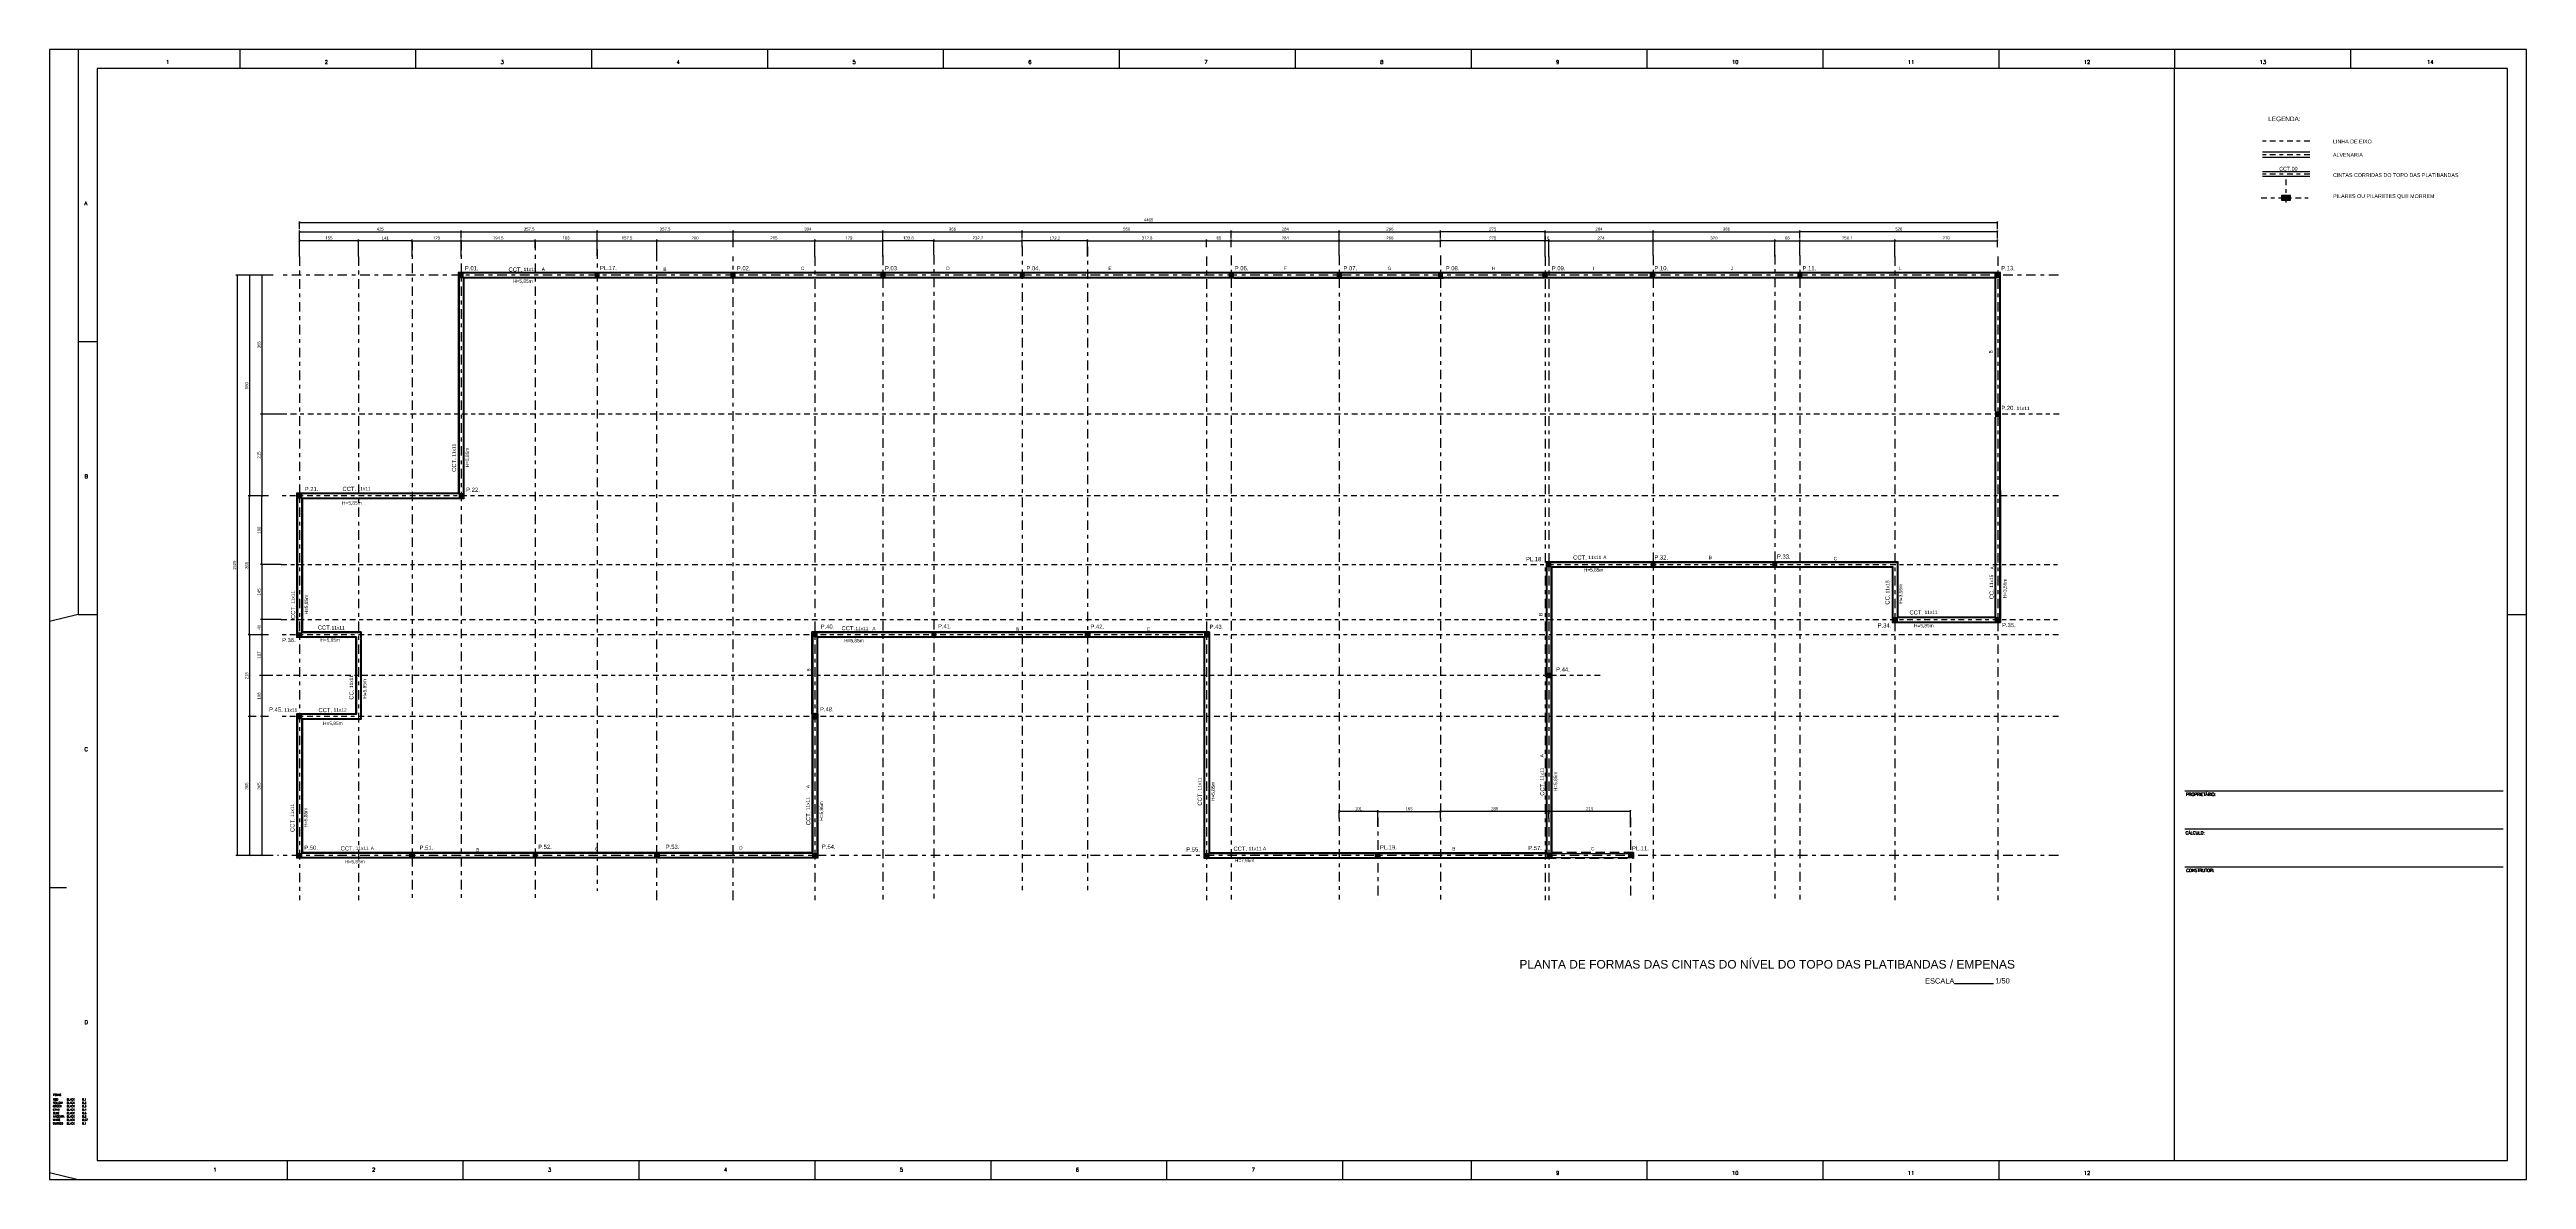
# Model space of a CAD drawing. Header units: millimetres. Extents: x 3659 to 4048, y 1324 to 1399.
# Drawn here: x 3895.5 to 3960.7, y 1360.9 to 1390.6 of the extents above; entities that cross this region are included whole.
import ezdxf
from ezdxf.enums import TextEntityAlignment as Align

# ---------------------------------------------------------------- set-up
doc = ezdxf.new("R2010")
doc.units = ezdxf.units.MM
for name, pattern in [('CENTER', [2, 1.25, -0.25, 0.25, -0.25]), ('DASHDOT', [1, 0.5, -0.25, 0, -0.25]), ('HIDDEN', [0.375, 0.25, -0.125])]:
    doc.linetypes.add(name, pattern=pattern)
for name, color, linetype in [('01-nivel piso', 2, 'Continuous'), ('01-pilar', 7, 'Continuous'), ('eixo', 1, 'CENTER'), ('Forma', 2, 'Continuous'), ('Hachura', 1, 'Continuous'), ('MATRIZ', 8, 'Continuous'), ('Moldura', 2, 'Continuous'), ('PILAR', 5, 'Continuous'), ('textcyan', 4, 'Continuous'), ('Texto 1', 2, 'Continuous'), ('Textos', 7, 'Continuous')]:
    doc.layers.add(name, color=color, linetype=linetype)
doc.styles.add('maloca 1', font='romans.shx')
doc.styles.add('ROMANS', font='arial.ttf')
doc.dimstyles.new('ESC-50JR', dxfattribs={"dimtxt": 0.1, "dimasz": 0.05, "dimexe": 0.03, "dimexo": 0, "dimgap": 0.03, "dimtad": 1, "dimlfac": 100, "dimdsep": 46, "dimtxsty": 'ROMANS', "dimblk1": 'DOTSMALL', "dimblk2": 'DOTSMALL', "dimsah": 1, "dimcen": 0.09, "dimclrd": 1, "dimclre": 1, "dimclrt": 2, "dimadec": 0, "dimazin": 0, "dimtfac": 1, "dimtdec": 4, "dimtmove": 0, "dimatfit": 3, "dimldrblk": 'DOTSMALL', "dimfxl": 0, "dimtolj": 1, "dimtzin": 0, "dimarcsym": 0})

# ---------------------------------------------------------------- blocks, each defined once
blk = doc.blocks.new('_ArchTick')
at = {"color": 0, "linetype": 'ByBlock', "const_width": 0.15}
blk.add_lwpolyline([(-0.5, -0.5), (0.5, 0.5)], dxfattribs=at)
blk = doc.blocks.new('*D246')
at = {"color": 1, "lineweight": -2, "transparency": 16777216}
for p, q in [((3902.105, 1385.212), (3902.105, 1385.654)), ((3903.655, 1385.624), (3902.105, 1385.624)), ((3903.655, 1385.212), (3903.655, 1385.654))]:
    blk.add_line(p, q, dxfattribs=at)
at = {"layer": 'DEFPOINTS', "color": 0, "transparency": 16777216}
for p in [(3902.105, 1385.624), (3902.105, 1385.212), (3903.655, 1385.212)]:
    blk.add_point(p, dxfattribs=at)
at = {"color": 1, "lineweight": -2, "transparency": 16777216, "xscale": 0.05, "yscale": 0.05, "zscale": 0.05, "rotation": 180}
blk.add_blockref('_ArchTick', (3902.105, 1385.624), dxfattribs=at)
at = {"color": 1, "lineweight": -2, "transparency": 16777216, "xscale": 0.05, "yscale": 0.05, "zscale": 0.05}
blk.add_blockref('_ArchTick', (3903.655, 1385.624), dxfattribs=at)
at = {"color": 2, "transparency": 16777216, "insert": (3902.88, 1385.695), "char_height": 0.08, "attachment_point": 5, "style": 'ROMANS'}
blk.add_mtext('\\A1;155', dxfattribs=at)
blk = doc.blocks.new('_DOTSMALL')
at = {"color": 0, "linetype": 'ByBlock', "const_width": 0.5}
blk.add_lwpolyline([(-0.0625, 0, 1), (0.0625, 0, 1)], format="xyb", close=True, dxfattribs=at)
blk = doc.blocks.new('*D247')
at = {"color": 1, "lineweight": -2, "transparency": 16777216}
for p, q in [((3903.655, 1385.212), (3903.655, 1385.654)), ((3905.065, 1385.624), (3903.655, 1385.624)), ((3905.065, 1385.212), (3905.065, 1385.654))]:
    blk.add_line(p, q, dxfattribs=at)
at = {"layer": 'DEFPOINTS', "color": 0, "transparency": 16777216}
for p in [(3903.655, 1385.624), (3903.655, 1385.212), (3905.065, 1385.212)]:
    blk.add_point(p, dxfattribs=at)
at = {"color": 1, "lineweight": -2, "transparency": 16777216, "xscale": 0.05, "yscale": 0.05, "zscale": 0.05, "rotation": 180}
blk.add_blockref('_ArchTick', (3903.655, 1385.624), dxfattribs=at)
at = {"color": 1, "lineweight": -2, "transparency": 16777216, "xscale": 0.05, "yscale": 0.05, "zscale": 0.05}
blk.add_blockref('_ArchTick', (3905.065, 1385.624), dxfattribs=at)
at = {"color": 2, "transparency": 16777216, "insert": (3904.36, 1385.694), "char_height": 0.08, "attachment_point": 5, "style": 'ROMANS'}
blk.add_mtext('\\A1;141', dxfattribs=at)
blk = doc.blocks.new('*D248')
at = {"color": 1, "lineweight": -2, "transparency": 16777216}
for p, q in [((3913.505, 1385.451), (3913.505, 1385.654)), ((3913.505, 1385.624), (3915.655, 1385.624)), ((3915.655, 1385.212), (3915.655, 1385.654))]:
    blk.add_line(p, q, dxfattribs=at)
at = {"layer": 'DEFPOINTS', "color": 0, "transparency": 16777216}
for p in [(3913.505, 1385.451), (3915.655, 1385.624), (3915.655, 1385.212)]:
    blk.add_point(p, dxfattribs=at)
at = {"color": 1, "lineweight": -2, "transparency": 16777216, "xscale": 0.05, "yscale": 0.05, "zscale": 0.05, "rotation": 180}
blk.add_blockref('_ArchTick', (3913.505, 1385.624), dxfattribs=at)
at = {"color": 1, "lineweight": -2, "transparency": 16777216, "xscale": 0.05, "yscale": 0.05, "zscale": 0.05}
blk.add_blockref('_ArchTick', (3915.655, 1385.624), dxfattribs=at)
at = {"color": 2, "transparency": 16777216, "insert": (3914.58, 1385.695), "char_height": 0.08, "attachment_point": 5, "style": 'ROMANS'}
blk.add_mtext('\\A1;215', dxfattribs=at)
blk = doc.blocks.new('*D249')
at = {"color": 1, "lineweight": -2, "transparency": 16777216}
for p, q in [((3921.105, 1385.451), (3921.105, 1385.654)), ((3922.827, 1385.624), (3921.105, 1385.624)), ((3922.827, 1385.451), (3922.827, 1385.654))]:
    blk.add_line(p, q, dxfattribs=at)
at = {"layer": 'DEFPOINTS', "color": 0, "transparency": 16777216}
for p in [(3921.105, 1385.624), (3921.105, 1385.451), (3922.827, 1385.451)]:
    blk.add_point(p, dxfattribs=at)
at = {"color": 1, "lineweight": -2, "transparency": 16777216, "xscale": 0.05, "yscale": 0.05, "zscale": 0.05, "rotation": 180}
blk.add_blockref('_ArchTick', (3921.105, 1385.624), dxfattribs=at)
at = {"color": 1, "lineweight": -2, "transparency": 16777216, "xscale": 0.05, "yscale": 0.05, "zscale": 0.05}
blk.add_blockref('_ArchTick', (3922.827, 1385.624), dxfattribs=at)
at = {"color": 2, "transparency": 16777216, "insert": (3921.966, 1385.694), "char_height": 0.08, "attachment_point": 5, "style": 'ROMANS'}
blk.add_mtext('\\A1;172.2', dxfattribs=at)
blk = doc.blocks.new('*D250')
at = {"color": 1, "lineweight": -2, "transparency": 16777216}
for p, q in [((3925.955, 1385.451), (3925.955, 1385.654)), ((3925.955, 1385.624), (3926.605, 1385.624)), ((3926.605, 1385.451), (3926.605, 1385.654))]:
    blk.add_line(p, q, dxfattribs=at)
at = {"layer": 'DEFPOINTS', "color": 0, "transparency": 16777216}
for p in [(3925.955, 1385.451), (3926.605, 1385.624), (3926.605, 1385.451)]:
    blk.add_point(p, dxfattribs=at)
at = {"color": 1, "lineweight": -2, "transparency": 16777216, "xscale": 0.05, "yscale": 0.05, "zscale": 0.05, "rotation": 180}
blk.add_blockref('_ArchTick', (3925.955, 1385.624), dxfattribs=at)
at = {"color": 1, "lineweight": -2, "transparency": 16777216, "xscale": 0.05, "yscale": 0.05, "zscale": 0.05}
blk.add_blockref('_ArchTick', (3926.605, 1385.624), dxfattribs=at)
at = {"color": 2, "transparency": 16777216, "insert": (3926.28, 1385.695), "char_height": 0.08, "attachment_point": 5, "style": 'ROMANS'}
blk.add_mtext('\\A1;65', dxfattribs=at)
blk = doc.blocks.new('*D251')
at = {"color": 1, "lineweight": -2, "transparency": 16777216}
for p, q in [((3926.605, 1385.451), (3926.605, 1385.654)), ((3926.605, 1385.624), (3929.445, 1385.624)), ((3929.445, 1385.443), (3929.445, 1385.654))]:
    blk.add_line(p, q, dxfattribs=at)
at = {"layer": 'DEFPOINTS', "color": 0, "transparency": 16777216}
for p in [(3926.605, 1385.451), (3929.445, 1385.624), (3929.445, 1385.443)]:
    blk.add_point(p, dxfattribs=at)
at = {"color": 1, "lineweight": -2, "transparency": 16777216, "xscale": 0.05, "yscale": 0.05, "zscale": 0.05, "rotation": 180}
blk.add_blockref('_ArchTick', (3926.605, 1385.624), dxfattribs=at)
at = {"color": 1, "lineweight": -2, "transparency": 16777216, "xscale": 0.05, "yscale": 0.05, "zscale": 0.05}
blk.add_blockref('_ArchTick', (3929.445, 1385.624), dxfattribs=at)
at = {"color": 2, "transparency": 16777216, "insert": (3928.025, 1385.695), "char_height": 0.08, "attachment_point": 5, "style": 'ROMANS'}
blk.add_mtext('\\A1;284', dxfattribs=at)
blk = doc.blocks.new('*D252')
at = {"color": 1, "lineweight": -2, "transparency": 16777216}
for p, q in [((3929.445, 1385.232), (3929.445, 1385.654)), ((3929.445, 1385.624), (3932.105, 1385.624)), ((3932.105, 1385.451), (3932.105, 1385.654))]:
    blk.add_line(p, q, dxfattribs=at)
at = {"layer": 'DEFPOINTS', "color": 0, "transparency": 16777216}
for p in [(3929.445, 1385.232), (3932.105, 1385.624), (3932.105, 1385.451)]:
    blk.add_point(p, dxfattribs=at)
at = {"color": 1, "lineweight": -2, "transparency": 16777216, "xscale": 0.05, "yscale": 0.05, "zscale": 0.05, "rotation": 180}
blk.add_blockref('_ArchTick', (3929.445, 1385.624), dxfattribs=at)
at = {"color": 1, "lineweight": -2, "transparency": 16777216, "xscale": 0.05, "yscale": 0.05, "zscale": 0.05}
blk.add_blockref('_ArchTick', (3932.105, 1385.624), dxfattribs=at)
at = {"color": 2, "transparency": 16777216, "insert": (3930.775, 1385.695), "char_height": 0.08, "attachment_point": 5, "style": 'ROMANS'}
blk.add_mtext('\\A1;266', dxfattribs=at)
blk = doc.blocks.new('*D253')
at = {"color": 1, "lineweight": -2, "transparency": 16777216}
for p, q in [((3932.105, 1385.451), (3932.105, 1385.654)), ((3934.855, 1385.624), (3932.105, 1385.624)), ((3934.855, 1385.212), (3934.855, 1385.654))]:
    blk.add_line(p, q, dxfattribs=at)
at = {"layer": 'DEFPOINTS', "color": 0, "transparency": 16777216}
for p in [(3932.105, 1385.624), (3932.105, 1385.451), (3934.855, 1385.212)]:
    blk.add_point(p, dxfattribs=at)
at = {"color": 1, "lineweight": -2, "transparency": 16777216, "xscale": 0.05, "yscale": 0.05, "zscale": 0.05, "rotation": 180}
blk.add_blockref('_ArchTick', (3932.105, 1385.624), dxfattribs=at)
at = {"color": 1, "lineweight": -2, "transparency": 16777216, "xscale": 0.05, "yscale": 0.05, "zscale": 0.05}
blk.add_blockref('_ArchTick', (3934.855, 1385.624), dxfattribs=at)
at = {"color": 2, "transparency": 16777216, "insert": (3933.48, 1385.695), "char_height": 0.08, "attachment_point": 5, "style": 'ROMANS'}
blk.add_mtext('\\A1;275', dxfattribs=at)
blk = doc.blocks.new('*D254')
at = {"color": 1, "lineweight": -2, "transparency": 16777216}
for p, q in [((3934.855, 1385.451), (3934.855, 1385.654)), ((3934.955, 1385.624), (3934.855, 1385.624)), ((3934.955, 1385.212), (3934.955, 1385.654))]:
    blk.add_line(p, q, dxfattribs=at)
at = {"layer": 'DEFPOINTS', "color": 0, "transparency": 16777216}
for p in [(3934.855, 1385.624), (3934.855, 1385.451), (3934.955, 1385.212)]:
    blk.add_point(p, dxfattribs=at)
at = {"color": 1, "lineweight": -2, "transparency": 16777216, "xscale": 0.05, "yscale": 0.05, "zscale": 0.05, "rotation": 180}
blk.add_blockref('_ArchTick', (3934.855, 1385.624), dxfattribs=at)
at = {"color": 1, "lineweight": -2, "transparency": 16777216, "xscale": 0.05, "yscale": 0.05, "zscale": 0.05}
blk.add_blockref('_ArchTick', (3934.955, 1385.624), dxfattribs=at)
at = {"color": 2, "transparency": 16777216, "insert": (3934.905, 1385.695), "char_height": 0.08, "attachment_point": 5, "style": 'ROMANS'}
blk.add_mtext('\\A1;10', dxfattribs=at)
blk = doc.blocks.new('*D255')
at = {"color": 1, "lineweight": -2, "transparency": 16777216}
for p, q in [((3940.895, 1385.212), (3940.895, 1385.654)), ((3940.895, 1385.624), (3941.555, 1385.624)), ((3941.555, 1385.451), (3941.555, 1385.654))]:
    blk.add_line(p, q, dxfattribs=at)
at = {"layer": 'DEFPOINTS', "color": 0, "transparency": 16777216}
for p in [(3940.895, 1385.212), (3941.555, 1385.624), (3941.555, 1385.451)]:
    blk.add_point(p, dxfattribs=at)
at = {"color": 1, "lineweight": -2, "transparency": 16777216, "xscale": 0.05, "yscale": 0.05, "zscale": 0.05, "rotation": 180}
blk.add_blockref('_ArchTick', (3940.895, 1385.624), dxfattribs=at)
at = {"color": 1, "lineweight": -2, "transparency": 16777216, "xscale": 0.05, "yscale": 0.05, "zscale": 0.05}
blk.add_blockref('_ArchTick', (3941.555, 1385.624), dxfattribs=at)
at = {"color": 2, "transparency": 16777216, "insert": (3941.225, 1385.695), "char_height": 0.08, "attachment_point": 5, "style": 'ROMANS'}
blk.add_mtext('\\A1;66', dxfattribs=at)
blk = doc.blocks.new('*D256')
at = {"color": 1, "lineweight": -2, "transparency": 16777216}
for p, q in [((3944.055, 1385.212), (3944.055, 1385.654)), ((3944.055, 1385.624), (3946.755, 1385.624)), ((3946.755, 1385.451), (3946.755, 1385.654))]:
    blk.add_line(p, q, dxfattribs=at)
at = {"layer": 'DEFPOINTS', "color": 0, "transparency": 16777216}
for p in [(3944.055, 1385.212), (3946.755, 1385.624), (3946.755, 1385.451)]:
    blk.add_point(p, dxfattribs=at)
at = {"color": 1, "lineweight": -2, "transparency": 16777216, "xscale": 0.05, "yscale": 0.05, "zscale": 0.05, "rotation": 180}
blk.add_blockref('_ArchTick', (3944.055, 1385.624), dxfattribs=at)
at = {"color": 1, "lineweight": -2, "transparency": 16777216, "xscale": 0.05, "yscale": 0.05, "zscale": 0.05}
blk.add_blockref('_ArchTick', (3946.755, 1385.624), dxfattribs=at)
at = {"color": 2, "transparency": 16777216, "insert": (3945.405, 1385.695), "char_height": 0.08, "attachment_point": 5, "style": 'ROMANS'}
blk.add_mtext('\\A1;270', dxfattribs=at)
blk = doc.blocks.new('*D257')
at = {"color": 1, "lineweight": -2, "transparency": 16777216}
for p, q in [((3934.955, 1385.433), (3934.955, 1385.654)), ((3934.955, 1385.624), (3937.695, 1385.624)), ((3937.695, 1385.232), (3937.695, 1385.654))]:
    blk.add_line(p, q, dxfattribs=at)
at = {"layer": 'DEFPOINTS', "color": 0, "transparency": 16777216}
for p in [(3934.955, 1385.433), (3937.695, 1385.624), (3937.695, 1385.232)]:
    blk.add_point(p, dxfattribs=at)
at = {"color": 1, "lineweight": -2, "transparency": 16777216, "xscale": 0.05, "yscale": 0.05, "zscale": 0.05, "rotation": 180}
blk.add_blockref('_ArchTick', (3934.955, 1385.624), dxfattribs=at)
at = {"color": 1, "lineweight": -2, "transparency": 16777216, "xscale": 0.05, "yscale": 0.05, "zscale": 0.05}
blk.add_blockref('_ArchTick', (3937.695, 1385.624), dxfattribs=at)
at = {"color": 2, "transparency": 16777216, "insert": (3936.325, 1385.694), "char_height": 0.08, "attachment_point": 5, "style": 'ROMANS'}
blk.add_mtext('\\A1;274', dxfattribs=at)
blk = doc.blocks.new('*D258')
at = {"color": 1, "lineweight": -2, "transparency": 16777216}
for p, q in [((3917.445, 1385.232), (3917.445, 1385.654)), ((3918.784, 1385.624), (3917.445, 1385.624)), ((3918.784, 1385.252), (3918.784, 1385.654))]:
    blk.add_line(p, q, dxfattribs=at)
at = {"layer": 'DEFPOINTS', "color": 0, "transparency": 16777216}
for p in [(3917.445, 1385.624), (3917.445, 1385.232), (3918.784, 1385.252)]:
    blk.add_point(p, dxfattribs=at)
at = {"color": 1, "lineweight": -2, "transparency": 16777216, "xscale": 0.05, "yscale": 0.05, "zscale": 0.05, "rotation": 180}
blk.add_blockref('_ArchTick', (3917.445, 1385.624), dxfattribs=at)
at = {"color": 1, "lineweight": -2, "transparency": 16777216, "xscale": 0.05, "yscale": 0.05, "zscale": 0.05}
blk.add_blockref('_ArchTick', (3918.784, 1385.624), dxfattribs=at)
at = {"color": 2, "transparency": 16777216, "insert": (3918.115, 1385.695), "char_height": 0.08, "attachment_point": 5, "style": 'ROMANS'}
blk.add_mtext('\\A1;133.8', dxfattribs=at)
blk = doc.blocks.new('*D259')
at = {"color": 1, "lineweight": -2, "transparency": 16777216}
for p, q in [((3941.555, 1385.686), (3941.555, 1385.889)), ((3946.755, 1385.686), (3946.755, 1385.889)), ((3946.755, 1385.859), (3941.555, 1385.859))]:
    blk.add_line(p, q, dxfattribs=at)
at = {"layer": 'DEFPOINTS', "color": 0, "transparency": 16777216}
for p in [(3941.555, 1385.859), (3941.555, 1385.686), (3946.755, 1385.686)]:
    blk.add_point(p, dxfattribs=at)
at = {"color": 1, "lineweight": -2, "transparency": 16777216, "xscale": 0.05, "yscale": 0.05, "zscale": 0.05, "rotation": 180}
blk.add_blockref('_ArchTick', (3941.555, 1385.859), dxfattribs=at)
at = {"color": 1, "lineweight": -2, "transparency": 16777216, "xscale": 0.05, "yscale": 0.05, "zscale": 0.05}
blk.add_blockref('_ArchTick', (3946.755, 1385.859), dxfattribs=at)
at = {"color": 2, "transparency": 16777216, "insert": (3944.155, 1385.93), "char_height": 0.08, "attachment_point": 5, "style": 'ROMANS'}
blk.add_mtext('\\A1;520', dxfattribs=at)
blk = doc.blocks.new('*D260')
at = {"color": 1, "lineweight": -2, "transparency": 16777216}
for p, q in [((3901.295, 1378.915), (3901.083, 1378.915)), ((3901.113, 1377.115), (3901.113, 1378.915)), ((3901.627, 1377.115), (3901.083, 1377.115))]:
    blk.add_line(p, q, dxfattribs=at)
at = {"layer": 'DEFPOINTS', "color": 0, "transparency": 16777216}
for p in [(3901.113, 1378.915), (3901.295, 1378.915), (3901.627, 1377.115)]:
    blk.add_point(p, dxfattribs=at)
at = {"color": 1, "lineweight": -2, "transparency": 16777216, "xscale": 0.05, "yscale": 0.05, "zscale": 0.05}
for p, rotation in [((3901.113, 1378.915), 90), ((3901.113, 1377.115), 270)]:
    blk.add_blockref('_ArchTick', p, dxfattribs=dict(at, rotation=rotation))
at = {"color": 2, "transparency": 16777216, "insert": (3901.042, 1378.015), "char_height": 0.08, "attachment_point": 5, "rotation": 90, "style": 'ROMANS'}
blk.add_mtext('\\A1;180', dxfattribs=at)
blk = doc.blocks.new('*D261')
at = {"color": 1, "lineweight": -2, "transparency": 16777216}
for p, q in [((3901.627, 1375.665), (3901.083, 1375.665)), ((3901.113, 1375.665), (3901.113, 1375.265)), ((3901.295, 1375.265), (3901.083, 1375.265))]:
    blk.add_line(p, q, dxfattribs=at)
at = {"layer": 'DEFPOINTS', "color": 0, "transparency": 16777216}
for p in [(3901.627, 1375.665), (3901.113, 1375.265), (3901.295, 1375.265)]:
    blk.add_point(p, dxfattribs=at)
at = {"color": 1, "lineweight": -2, "transparency": 16777216, "xscale": 0.05, "yscale": 0.05, "zscale": 0.05}
for p, rotation in [((3901.113, 1375.665), 90), ((3901.113, 1375.265), 270)]:
    blk.add_blockref('_ArchTick', p, dxfattribs=dict(at, rotation=rotation))
at = {"color": 2, "transparency": 16777216, "insert": (3901.042, 1375.465), "char_height": 0.08, "attachment_point": 5, "rotation": 90, "style": 'ROMANS'}
blk.add_mtext('\\A1;40', dxfattribs=at)
blk = doc.blocks.new('*D262')
at = {"color": 1, "lineweight": -2, "transparency": 16777216}
for p, q in [((3901.295, 1373.115), (3901.083, 1373.115)), ((3901.113, 1373.115), (3901.113, 1369.465)), ((3901.415, 1369.465), (3901.083, 1369.465))]:
    blk.add_line(p, q, dxfattribs=at)
at = {"layer": 'DEFPOINTS', "color": 0, "transparency": 16777216}
for p in [(3901.295, 1373.115), (3901.113, 1369.465), (3901.415, 1369.465)]:
    blk.add_point(p, dxfattribs=at)
at = {"color": 1, "lineweight": -2, "transparency": 16777216, "xscale": 0.05, "yscale": 0.05, "zscale": 0.05}
for p, rotation in [((3901.113, 1373.115), 90), ((3901.113, 1369.465), 270)]:
    blk.add_blockref('_ArchTick', p, dxfattribs=dict(at, rotation=rotation))
at = {"color": 2, "transparency": 16777216, "insert": (3901.042, 1371.29), "char_height": 0.08, "attachment_point": 5, "rotation": 90, "style": 'ROMANS'}
blk.add_mtext('\\A1;365', dxfattribs=at)
blk = doc.blocks.new('*D263')
at = {"color": 1, "lineweight": -2, "transparency": 16777216}
for p, q in [((3901.415, 1384.715), (3901.083, 1384.715)), ((3901.113, 1384.715), (3901.113, 1381.065)), ((3901.295, 1381.065), (3901.083, 1381.065))]:
    blk.add_line(p, q, dxfattribs=at)
at = {"layer": 'DEFPOINTS', "color": 0, "transparency": 16777216}
for p in [(3901.415, 1384.715), (3901.113, 1381.065), (3901.295, 1381.065)]:
    blk.add_point(p, dxfattribs=at)
at = {"color": 1, "lineweight": -2, "transparency": 16777216, "xscale": 0.05, "yscale": 0.05, "zscale": 0.05}
for p, rotation in [((3901.113, 1384.715), 90), ((3901.113, 1381.065), 270)]:
    blk.add_blockref('_ArchTick', p, dxfattribs=dict(at, rotation=rotation))
at = {"color": 2, "transparency": 16777216, "insert": (3901.042, 1382.89), "char_height": 0.08, "attachment_point": 5, "rotation": 90, "style": 'ROMANS'}
blk.add_mtext('\\A1;365', dxfattribs=at)
blk = doc.blocks.new('*D264')
at = {"color": 1, "lineweight": -2, "transparency": 16777216}
for p, q in [((3901.295, 1374.195), (3901.083, 1374.195)), ((3901.113, 1374.195), (3901.113, 1373.115)), ((3901.295, 1373.115), (3901.083, 1373.115))]:
    blk.add_line(p, q, dxfattribs=at)
at = {"layer": 'DEFPOINTS', "color": 0, "transparency": 16777216}
for p in [(3901.295, 1374.195), (3901.113, 1373.115), (3901.295, 1373.115)]:
    blk.add_point(p, dxfattribs=at)
at = {"color": 1, "lineweight": -2, "transparency": 16777216, "xscale": 0.05, "yscale": 0.05, "zscale": 0.05}
for p, rotation in [((3901.113, 1374.195), 90), ((3901.113, 1373.115), 270)]:
    blk.add_blockref('_ArchTick', p, dxfattribs=dict(at, rotation=rotation))
at = {"color": 2, "transparency": 16777216, "insert": (3901.042, 1373.655), "char_height": 0.08, "attachment_point": 5, "rotation": 90, "style": 'ROMANS'}
blk.add_mtext('\\A1;108', dxfattribs=at)
blk = doc.blocks.new('*D265')
at = {"color": 1, "lineweight": -2, "transparency": 16777216}
for p, q in [((3901.083, 1384.715), (3900.757, 1384.715)), ((3900.787, 1384.715), (3900.787, 1378.915)), ((3901.083, 1378.915), (3900.757, 1378.915))]:
    blk.add_line(p, q, dxfattribs=at)
at = {"layer": 'DEFPOINTS', "color": 0, "transparency": 16777216}
for p in [(3901.083, 1384.715), (3900.787, 1378.915), (3901.083, 1378.915)]:
    blk.add_point(p, dxfattribs=at)
at = {"color": 1, "lineweight": -2, "transparency": 16777216, "xscale": 0.05, "yscale": 0.05, "zscale": 0.05}
for p, rotation in [((3900.787, 1384.715), 90), ((3900.787, 1378.915), 270)]:
    blk.add_blockref('_ArchTick', p, dxfattribs=dict(at, rotation=rotation))
at = {"color": 2, "transparency": 16777216, "insert": (3900.717, 1381.815), "char_height": 0.08, "attachment_point": 5, "rotation": 90, "style": 'ROMANS'}
blk.add_mtext('\\A1;580', dxfattribs=at)
blk = doc.blocks.new('*D266')
at = {"color": 1, "lineweight": -2, "transparency": 16777216}
for p, q in [((3908.3, 1385.451), (3908.3, 1385.654)), ((3908.3, 1385.624), (3909.93, 1385.624)), ((3909.93, 1385.23), (3909.93, 1385.654))]:
    blk.add_line(p, q, dxfattribs=at)
at = {"layer": 'DEFPOINTS', "color": 0, "transparency": 16777216}
for p in [(3908.3, 1385.451), (3909.93, 1385.624), (3909.93, 1385.23)]:
    blk.add_point(p, dxfattribs=at)
at = {"color": 1, "lineweight": -2, "transparency": 16777216, "xscale": 0.05, "yscale": 0.05, "zscale": 0.05, "rotation": 180}
blk.add_blockref('_ArchTick', (3908.3, 1385.624), dxfattribs=at)
at = {"color": 1, "lineweight": -2, "transparency": 16777216, "xscale": 0.05, "yscale": 0.05, "zscale": 0.05}
blk.add_blockref('_ArchTick', (3909.93, 1385.624), dxfattribs=at)
at = {"color": 2, "transparency": 16777216, "insert": (3909.115, 1385.695), "char_height": 0.08, "attachment_point": 5, "style": 'ROMANS'}
blk.add_mtext('\\A1;163', dxfattribs=at)
blk = doc.blocks.new('*D267')
at = {"color": 1, "lineweight": -2, "transparency": 16777216}
for p, q in [((3909.93, 1385.451), (3909.93, 1385.654)), ((3909.93, 1385.624), (3911.505, 1385.624)), ((3911.505, 1385.212), (3911.505, 1385.654))]:
    blk.add_line(p, q, dxfattribs=at)
at = {"layer": 'DEFPOINTS', "color": 0, "transparency": 16777216}
for p in [(3909.93, 1385.451), (3911.505, 1385.624), (3911.505, 1385.212)]:
    blk.add_point(p, dxfattribs=at)
at = {"color": 1, "lineweight": -2, "transparency": 16777216, "xscale": 0.05, "yscale": 0.05, "zscale": 0.05, "rotation": 180}
blk.add_blockref('_ArchTick', (3909.93, 1385.624), dxfattribs=at)
at = {"color": 1, "lineweight": -2, "transparency": 16777216, "xscale": 0.05, "yscale": 0.05, "zscale": 0.05}
blk.add_blockref('_ArchTick', (3911.505, 1385.624), dxfattribs=at)
at = {"color": 2, "transparency": 16777216, "insert": (3910.718, 1385.695), "char_height": 0.08, "attachment_point": 5, "style": 'ROMANS'}
blk.add_mtext('\\A1;157.5', dxfattribs=at)
blk = doc.blocks.new('*D268')
at = {"color": 1, "lineweight": -2, "transparency": 16777216}
for p, q in [((3915.655, 1385.433), (3915.655, 1385.654)), ((3915.655, 1385.624), (3917.445, 1385.624)), ((3917.445, 1385.212), (3917.445, 1385.654))]:
    blk.add_line(p, q, dxfattribs=at)
at = {"layer": 'DEFPOINTS', "color": 0, "transparency": 16777216}
for p in [(3915.655, 1385.433), (3917.445, 1385.624), (3917.445, 1385.212)]:
    blk.add_point(p, dxfattribs=at)
at = {"color": 1, "lineweight": -2, "transparency": 16777216, "xscale": 0.05, "yscale": 0.05, "zscale": 0.05, "rotation": 180}
blk.add_blockref('_ArchTick', (3915.655, 1385.624), dxfattribs=at)
at = {"color": 1, "lineweight": -2, "transparency": 16777216, "xscale": 0.05, "yscale": 0.05, "zscale": 0.05}
blk.add_blockref('_ArchTick', (3917.445, 1385.624), dxfattribs=at)
at = {"color": 2, "transparency": 16777216, "insert": (3916.55, 1385.695), "char_height": 0.08, "attachment_point": 5, "style": 'ROMANS'}
blk.add_mtext('\\A1;179', dxfattribs=at)
blk = doc.blocks.new('*D269')
at = {"color": 1, "lineweight": -2, "transparency": 16777216}
for p, q in [((3941.555, 1385.232), (3941.555, 1385.654)), ((3941.555, 1385.624), (3944.055, 1385.624)), ((3944.055, 1385.451), (3944.055, 1385.654))]:
    blk.add_line(p, q, dxfattribs=at)
at = {"layer": 'DEFPOINTS', "color": 0, "transparency": 16777216}
for p in [(3941.555, 1385.232), (3944.055, 1385.624), (3944.055, 1385.451)]:
    blk.add_point(p, dxfattribs=at)
at = {"color": 1, "lineweight": -2, "transparency": 16777216, "xscale": 0.05, "yscale": 0.05, "zscale": 0.05, "rotation": 180}
blk.add_blockref('_ArchTick', (3941.555, 1385.624), dxfattribs=at)
at = {"color": 1, "lineweight": -2, "transparency": 16777216, "xscale": 0.05, "yscale": 0.05, "zscale": 0.05}
blk.add_blockref('_ArchTick', (3944.055, 1385.624), dxfattribs=at)
at = {"color": 2, "transparency": 16777216, "insert": (3942.805, 1385.695), "char_height": 0.08, "attachment_point": 5, "style": 'ROMANS'}
blk.add_mtext('\\A1;250.1', dxfattribs=at)
blk = doc.blocks.new('*D270')
at = {"color": 1, "lineweight": -2, "transparency": 16777216}
for p, q in [((3937.695, 1385.232), (3937.695, 1385.654)), ((3937.695, 1385.624), (3940.895, 1385.624)), ((3940.895, 1385.451), (3940.895, 1385.654))]:
    blk.add_line(p, q, dxfattribs=at)
at = {"layer": 'DEFPOINTS', "color": 0, "transparency": 16777216}
for p in [(3937.695, 1385.232), (3940.895, 1385.624), (3940.895, 1385.451)]:
    blk.add_point(p, dxfattribs=at)
at = {"color": 1, "lineweight": -2, "transparency": 16777216, "xscale": 0.05, "yscale": 0.05, "zscale": 0.05, "rotation": 180}
blk.add_blockref('_ArchTick', (3937.695, 1385.624), dxfattribs=at)
at = {"color": 1, "lineweight": -2, "transparency": 16777216, "xscale": 0.05, "yscale": 0.05, "zscale": 0.05}
blk.add_blockref('_ArchTick', (3940.895, 1385.624), dxfattribs=at)
at = {"color": 2, "transparency": 16777216, "insert": (3939.295, 1385.695), "char_height": 0.08, "attachment_point": 5, "style": 'ROMANS'}
blk.add_mtext('\\A1;320', dxfattribs=at)
blk = doc.blocks.new('*D271')
at = {"color": 1, "lineweight": -2, "transparency": 16777216}
for p, q in [((3922.827, 1385.212), (3922.827, 1385.654)), ((3922.827, 1385.624), (3925.955, 1385.624)), ((3925.955, 1385.451), (3925.955, 1385.654))]:
    blk.add_line(p, q, dxfattribs=at)
at = {"layer": 'DEFPOINTS', "color": 0, "transparency": 16777216}
for p in [(3922.827, 1385.212), (3925.955, 1385.624), (3925.955, 1385.451)]:
    blk.add_point(p, dxfattribs=at)
at = {"color": 1, "lineweight": -2, "transparency": 16777216, "xscale": 0.05, "yscale": 0.05, "zscale": 0.05, "rotation": 180}
blk.add_blockref('_ArchTick', (3922.827, 1385.624), dxfattribs=at)
at = {"color": 1, "lineweight": -2, "transparency": 16777216, "xscale": 0.05, "yscale": 0.05, "zscale": 0.05}
blk.add_blockref('_ArchTick', (3925.955, 1385.624), dxfattribs=at)
at = {"color": 2, "transparency": 16777216, "insert": (3924.391, 1385.695), "char_height": 0.08, "attachment_point": 5, "style": 'ROMANS'}
blk.add_mtext('\\A1;312.8', dxfattribs=at)
blk = doc.blocks.new('*D272')
at = {"color": 1, "lineweight": -2, "transparency": 16777216}
for p, q in [((3918.784, 1385.252), (3918.784, 1385.654)), ((3918.784, 1385.624), (3921.105, 1385.624)), ((3921.105, 1385.451), (3921.105, 1385.654))]:
    blk.add_line(p, q, dxfattribs=at)
at = {"layer": 'DEFPOINTS', "color": 0, "transparency": 16777216}
for p in [(3918.784, 1385.252), (3921.105, 1385.624), (3921.105, 1385.451)]:
    blk.add_point(p, dxfattribs=at)
at = {"color": 1, "lineweight": -2, "transparency": 16777216, "xscale": 0.05, "yscale": 0.05, "zscale": 0.05, "rotation": 180}
blk.add_blockref('_ArchTick', (3918.784, 1385.624), dxfattribs=at)
at = {"color": 1, "lineweight": -2, "transparency": 16777216, "xscale": 0.05, "yscale": 0.05, "zscale": 0.05}
blk.add_blockref('_ArchTick', (3921.105, 1385.624), dxfattribs=at)
at = {"color": 2, "transparency": 16777216, "insert": (3919.945, 1385.695), "char_height": 0.08, "attachment_point": 5, "style": 'ROMANS'}
blk.add_mtext('\\A1;232.2', dxfattribs=at)
blk = doc.blocks.new('*D273')
at = {"color": 1, "lineweight": -2, "transparency": 16777216}
for p, q in [((3911.505, 1385.212), (3911.505, 1385.654)), ((3911.505, 1385.624), (3913.505, 1385.624)), ((3913.505, 1385.451), (3913.505, 1385.654))]:
    blk.add_line(p, q, dxfattribs=at)
at = {"layer": 'DEFPOINTS', "color": 0, "transparency": 16777216}
for p in [(3911.505, 1385.212), (3913.505, 1385.624), (3913.505, 1385.451)]:
    blk.add_point(p, dxfattribs=at)
at = {"color": 1, "lineweight": -2, "transparency": 16777216, "xscale": 0.05, "yscale": 0.05, "zscale": 0.05, "rotation": 180}
blk.add_blockref('_ArchTick', (3911.505, 1385.624), dxfattribs=at)
at = {"color": 1, "lineweight": -2, "transparency": 16777216, "xscale": 0.05, "yscale": 0.05, "zscale": 0.05}
blk.add_blockref('_ArchTick', (3913.505, 1385.624), dxfattribs=at)
at = {"color": 2, "transparency": 16777216, "insert": (3912.505, 1385.695), "char_height": 0.08, "attachment_point": 5, "style": 'ROMANS'}
blk.add_mtext('\\A1;200', dxfattribs=at)
blk = doc.blocks.new('*D274')
at = {"color": 1, "lineweight": -2, "transparency": 16777216}
for p, q in [((3905.065, 1385.212), (3905.065, 1385.654)), ((3905.065, 1385.624), (3906.355, 1385.624)), ((3906.355, 1385.451), (3906.355, 1385.654))]:
    blk.add_line(p, q, dxfattribs=at)
at = {"layer": 'DEFPOINTS', "color": 0, "transparency": 16777216}
for p in [(3905.065, 1385.212), (3906.355, 1385.624), (3906.355, 1385.451)]:
    blk.add_point(p, dxfattribs=at)
at = {"color": 1, "lineweight": -2, "transparency": 16777216, "xscale": 0.05, "yscale": 0.05, "zscale": 0.05, "rotation": 180}
blk.add_blockref('_ArchTick', (3905.065, 1385.624), dxfattribs=at)
at = {"color": 1, "lineweight": -2, "transparency": 16777216, "xscale": 0.05, "yscale": 0.05, "zscale": 0.05}
blk.add_blockref('_ArchTick', (3906.355, 1385.624), dxfattribs=at)
at = {"color": 2, "transparency": 16777216, "insert": (3905.71, 1385.695), "char_height": 0.08, "attachment_point": 5, "style": 'ROMANS'}
blk.add_mtext('\\A1;129', dxfattribs=at)
blk = doc.blocks.new('*D275')
at = {"color": 1, "lineweight": -2, "transparency": 16777216}
for p, q in [((3906.355, 1385.212), (3906.355, 1385.654)), ((3906.355, 1385.624), (3908.3, 1385.624)), ((3908.3, 1385.433), (3908.3, 1385.654))]:
    blk.add_line(p, q, dxfattribs=at)
at = {"layer": 'DEFPOINTS', "color": 0, "transparency": 16777216}
for p in [(3906.355, 1385.212), (3908.3, 1385.624), (3908.3, 1385.433)]:
    blk.add_point(p, dxfattribs=at)
at = {"color": 1, "lineweight": -2, "transparency": 16777216, "xscale": 0.05, "yscale": 0.05, "zscale": 0.05, "rotation": 180}
blk.add_blockref('_ArchTick', (3906.355, 1385.624), dxfattribs=at)
at = {"color": 1, "lineweight": -2, "transparency": 16777216, "xscale": 0.05, "yscale": 0.05, "zscale": 0.05}
blk.add_blockref('_ArchTick', (3908.3, 1385.624), dxfattribs=at)
at = {"color": 2, "transparency": 16777216, "insert": (3907.328, 1385.695), "char_height": 0.08, "attachment_point": 5, "style": 'ROMANS'}
blk.add_mtext('\\A1;194.5', dxfattribs=at)
blk = doc.blocks.new('*D276')
at = {"color": 1, "lineweight": -2, "transparency": 16777216}
for p, q in [((3902.105, 1385.925), (3902.105, 1386.128)), ((3946.755, 1386.098), (3902.105, 1386.098)), ((3946.755, 1385.925), (3946.755, 1386.128))]:
    blk.add_line(p, q, dxfattribs=at)
at = {"layer": 'DEFPOINTS', "color": 0, "transparency": 16777216}
for p in [(3902.105, 1386.098), (3902.105, 1385.925), (3946.755, 1385.925)]:
    blk.add_point(p, dxfattribs=at)
at = {"color": 1, "lineweight": -2, "transparency": 16777216, "xscale": 0.05, "yscale": 0.05, "zscale": 0.05, "rotation": 180}
blk.add_blockref('_ArchTick', (3902.105, 1386.098), dxfattribs=at)
at = {"color": 1, "lineweight": -2, "transparency": 16777216, "xscale": 0.05, "yscale": 0.05, "zscale": 0.05}
blk.add_blockref('_ArchTick', (3946.755, 1386.098), dxfattribs=at)
at = {"color": 2, "transparency": 16777216, "insert": (3924.43, 1386.169), "char_height": 0.08, "attachment_point": 5, "style": 'ROMANS'}
blk.add_mtext('\\A1;4465', dxfattribs=at)
blk = doc.blocks.new('*D277')
at = {"color": 1, "lineweight": -2, "transparency": 16777216}
for p, q in [((3921.105, 1385.685), (3921.105, 1385.889)), ((3926.605, 1385.685), (3926.605, 1385.889)), ((3921.105, 1385.859), (3926.605, 1385.859))]:
    blk.add_line(p, q, dxfattribs=at)
at = {"layer": 'DEFPOINTS', "color": 0, "transparency": 16777216}
for p in [(3921.105, 1385.685), (3926.605, 1385.859), (3926.605, 1385.685)]:
    blk.add_point(p, dxfattribs=at)
at = {"color": 1, "lineweight": -2, "transparency": 16777216, "xscale": 0.05, "yscale": 0.05, "zscale": 0.05, "rotation": 180}
blk.add_blockref('_ArchTick', (3921.105, 1385.859), dxfattribs=at)
at = {"color": 1, "lineweight": -2, "transparency": 16777216, "xscale": 0.05, "yscale": 0.05, "zscale": 0.05}
blk.add_blockref('_ArchTick', (3926.605, 1385.859), dxfattribs=at)
at = {"color": 2, "transparency": 16777216, "insert": (3923.855, 1385.93), "char_height": 0.08, "attachment_point": 5, "style": 'ROMANS'}
blk.add_mtext('\\A1;550', dxfattribs=at)
blk = doc.blocks.new('*D278')
at = {"color": 1, "lineweight": -2, "transparency": 16777216}
for p, q in [((3926.605, 1385.685), (3926.605, 1385.889)), ((3929.445, 1385.678), (3929.445, 1385.889)), ((3926.605, 1385.859), (3929.445, 1385.859))]:
    blk.add_line(p, q, dxfattribs=at)
at = {"layer": 'DEFPOINTS', "color": 0, "transparency": 16777216}
for p in [(3926.605, 1385.685), (3929.445, 1385.859), (3929.445, 1385.678)]:
    blk.add_point(p, dxfattribs=at)
at = {"color": 1, "lineweight": -2, "transparency": 16777216, "xscale": 0.05, "yscale": 0.05, "zscale": 0.05, "rotation": 180}
blk.add_blockref('_ArchTick', (3926.605, 1385.859), dxfattribs=at)
at = {"color": 1, "lineweight": -2, "transparency": 16777216, "xscale": 0.05, "yscale": 0.05, "zscale": 0.05}
blk.add_blockref('_ArchTick', (3929.445, 1385.859), dxfattribs=at)
at = {"color": 2, "transparency": 16777216, "insert": (3928.025, 1385.93), "char_height": 0.08, "attachment_point": 5, "style": 'ROMANS'}
blk.add_mtext('\\A1;284', dxfattribs=at)
blk = doc.blocks.new('*D279')
at = {"color": 1, "lineweight": -2, "transparency": 16777216}
for p, q in [((3929.445, 1385.467), (3929.445, 1385.889)), ((3932.105, 1385.685), (3932.105, 1385.889)), ((3929.445, 1385.859), (3932.105, 1385.859))]:
    blk.add_line(p, q, dxfattribs=at)
at = {"layer": 'DEFPOINTS', "color": 0, "transparency": 16777216}
for p in [(3929.445, 1385.467), (3932.105, 1385.859), (3932.105, 1385.685)]:
    blk.add_point(p, dxfattribs=at)
at = {"color": 1, "lineweight": -2, "transparency": 16777216, "xscale": 0.05, "yscale": 0.05, "zscale": 0.05, "rotation": 180}
blk.add_blockref('_ArchTick', (3929.445, 1385.859), dxfattribs=at)
at = {"color": 1, "lineweight": -2, "transparency": 16777216, "xscale": 0.05, "yscale": 0.05, "zscale": 0.05}
blk.add_blockref('_ArchTick', (3932.105, 1385.859), dxfattribs=at)
at = {"color": 2, "transparency": 16777216, "insert": (3930.775, 1385.93), "char_height": 0.08, "attachment_point": 5, "style": 'ROMANS'}
blk.add_mtext('\\A1;266', dxfattribs=at)
blk = doc.blocks.new('*D280')
at = {"color": 1, "lineweight": -2, "transparency": 16777216}
for p, q in [((3932.105, 1385.685), (3932.105, 1385.889)), ((3934.855, 1385.447), (3934.855, 1385.889)), ((3934.855, 1385.859), (3932.105, 1385.859))]:
    blk.add_line(p, q, dxfattribs=at)
at = {"layer": 'DEFPOINTS', "color": 0, "transparency": 16777216}
for p in [(3932.105, 1385.859), (3932.105, 1385.685), (3934.855, 1385.447)]:
    blk.add_point(p, dxfattribs=at)
at = {"color": 1, "lineweight": -2, "transparency": 16777216, "xscale": 0.05, "yscale": 0.05, "zscale": 0.05, "rotation": 180}
blk.add_blockref('_ArchTick', (3932.105, 1385.859), dxfattribs=at)
at = {"color": 1, "lineweight": -2, "transparency": 16777216, "xscale": 0.05, "yscale": 0.05, "zscale": 0.05}
blk.add_blockref('_ArchTick', (3934.855, 1385.859), dxfattribs=at)
at = {"color": 2, "transparency": 16777216, "insert": (3933.48, 1385.93), "char_height": 0.08, "attachment_point": 5, "style": 'ROMANS'}
blk.add_mtext('\\A1;275', dxfattribs=at)
blk = doc.blocks.new('*D281')
at = {"color": 1, "lineweight": -2, "transparency": 16777216}
for p, q in [((3937.695, 1385.624), (3937.695, 1385.889)), ((3941.555, 1385.685), (3941.555, 1385.889)), ((3937.695, 1385.859), (3941.555, 1385.859))]:
    blk.add_line(p, q, dxfattribs=at)
at = {"layer": 'DEFPOINTS', "color": 0, "transparency": 16777216}
for p in [(3937.695, 1385.624), (3941.555, 1385.859), (3941.555, 1385.685)]:
    blk.add_point(p, dxfattribs=at)
at = {"color": 1, "lineweight": -2, "transparency": 16777216, "xscale": 0.05, "yscale": 0.05, "zscale": 0.05, "rotation": 180}
blk.add_blockref('_ArchTick', (3937.695, 1385.859), dxfattribs=at)
at = {"color": 1, "lineweight": -2, "transparency": 16777216, "xscale": 0.05, "yscale": 0.05, "zscale": 0.05}
blk.add_blockref('_ArchTick', (3941.555, 1385.859), dxfattribs=at)
at = {"color": 2, "transparency": 16777216, "insert": (3939.625, 1385.93), "char_height": 0.08, "attachment_point": 5, "style": 'ROMANS'}
blk.add_mtext('\\A1;386', dxfattribs=at)
blk = doc.blocks.new('*D282')
at = {"color": 1, "lineweight": -2, "transparency": 16777216}
for p, q in [((3934.855, 1385.668), (3934.855, 1385.889)), ((3937.695, 1385.467), (3937.695, 1385.889)), ((3934.855, 1385.859), (3937.695, 1385.859))]:
    blk.add_line(p, q, dxfattribs=at)
at = {"layer": 'DEFPOINTS', "color": 0, "transparency": 16777216}
for p in [(3934.855, 1385.668), (3937.695, 1385.859), (3937.695, 1385.467)]:
    blk.add_point(p, dxfattribs=at)
at = {"color": 1, "lineweight": -2, "transparency": 16777216, "xscale": 0.05, "yscale": 0.05, "zscale": 0.05, "rotation": 180}
blk.add_blockref('_ArchTick', (3934.855, 1385.859), dxfattribs=at)
at = {"color": 1, "lineweight": -2, "transparency": 16777216, "xscale": 0.05, "yscale": 0.05, "zscale": 0.05}
blk.add_blockref('_ArchTick', (3937.695, 1385.859), dxfattribs=at)
at = {"color": 2, "transparency": 16777216, "insert": (3936.275, 1385.93), "char_height": 0.08, "attachment_point": 5, "style": 'ROMANS'}
blk.add_mtext('\\A1;284', dxfattribs=at)
blk = doc.blocks.new('*D283')
at = {"color": 1, "lineweight": -2, "transparency": 16777216}
for p, q in [((3906.355, 1385.685), (3906.355, 1385.889)), ((3909.93, 1385.464), (3909.93, 1385.889)), ((3906.355, 1385.859), (3909.93, 1385.859))]:
    blk.add_line(p, q, dxfattribs=at)
at = {"layer": 'DEFPOINTS', "color": 0, "transparency": 16777216}
for p in [(3906.355, 1385.685), (3909.93, 1385.859), (3909.93, 1385.464)]:
    blk.add_point(p, dxfattribs=at)
at = {"color": 1, "lineweight": -2, "transparency": 16777216, "xscale": 0.05, "yscale": 0.05, "zscale": 0.05, "rotation": 180}
blk.add_blockref('_ArchTick', (3906.355, 1385.859), dxfattribs=at)
at = {"color": 1, "lineweight": -2, "transparency": 16777216, "xscale": 0.05, "yscale": 0.05, "zscale": 0.05}
blk.add_blockref('_ArchTick', (3909.93, 1385.859), dxfattribs=at)
at = {"color": 2, "transparency": 16777216, "insert": (3908.143, 1385.93), "char_height": 0.08, "attachment_point": 5, "style": 'ROMANS'}
blk.add_mtext('\\A1;357.5', dxfattribs=at)
blk = doc.blocks.new('*D284')
at = {"color": 1, "lineweight": -2, "transparency": 16777216}
for p, q in [((3913.505, 1385.668), (3913.505, 1385.889)), ((3917.445, 1385.447), (3917.445, 1385.889)), ((3913.505, 1385.859), (3917.445, 1385.859))]:
    blk.add_line(p, q, dxfattribs=at)
at = {"layer": 'DEFPOINTS', "color": 0, "transparency": 16777216}
for p in [(3913.505, 1385.668), (3917.445, 1385.859), (3917.445, 1385.447)]:
    blk.add_point(p, dxfattribs=at)
at = {"color": 1, "lineweight": -2, "transparency": 16777216, "xscale": 0.05, "yscale": 0.05, "zscale": 0.05, "rotation": 180}
blk.add_blockref('_ArchTick', (3913.505, 1385.859), dxfattribs=at)
at = {"color": 1, "lineweight": -2, "transparency": 16777216, "xscale": 0.05, "yscale": 0.05, "zscale": 0.05}
blk.add_blockref('_ArchTick', (3917.445, 1385.859), dxfattribs=at)
at = {"color": 2, "transparency": 16777216, "insert": (3915.475, 1385.93), "char_height": 0.08, "attachment_point": 5, "style": 'ROMANS'}
blk.add_mtext('\\A1;394', dxfattribs=at)
blk = doc.blocks.new('*D285')
at = {"color": 1, "lineweight": -2, "transparency": 16777216}
for p, q in [((3917.445, 1385.487), (3917.445, 1385.889)), ((3921.105, 1385.685), (3921.105, 1385.889)), ((3917.445, 1385.859), (3921.105, 1385.859))]:
    blk.add_line(p, q, dxfattribs=at)
at = {"layer": 'DEFPOINTS', "color": 0, "transparency": 16777216}
for p in [(3917.445, 1385.487), (3921.105, 1385.859), (3921.105, 1385.685)]:
    blk.add_point(p, dxfattribs=at)
at = {"color": 1, "lineweight": -2, "transparency": 16777216, "xscale": 0.05, "yscale": 0.05, "zscale": 0.05, "rotation": 180}
blk.add_blockref('_ArchTick', (3917.445, 1385.859), dxfattribs=at)
at = {"color": 1, "lineweight": -2, "transparency": 16777216, "xscale": 0.05, "yscale": 0.05, "zscale": 0.05}
blk.add_blockref('_ArchTick', (3921.105, 1385.859), dxfattribs=at)
at = {"color": 2, "transparency": 16777216, "insert": (3919.275, 1385.93), "char_height": 0.08, "attachment_point": 5, "style": 'ROMANS'}
blk.add_mtext('\\A1;366', dxfattribs=at)
blk = doc.blocks.new('*D286')
at = {"color": 1, "lineweight": -2, "transparency": 16777216}
for p, q in [((3909.93, 1385.464), (3909.93, 1385.889)), ((3913.505, 1385.685), (3913.505, 1385.889)), ((3909.93, 1385.859), (3913.505, 1385.859))]:
    blk.add_line(p, q, dxfattribs=at)
at = {"layer": 'DEFPOINTS', "color": 0, "transparency": 16777216}
for p in [(3909.93, 1385.464), (3913.505, 1385.859), (3913.505, 1385.685)]:
    blk.add_point(p, dxfattribs=at)
at = {"color": 1, "lineweight": -2, "transparency": 16777216, "xscale": 0.05, "yscale": 0.05, "zscale": 0.05, "rotation": 180}
blk.add_blockref('_ArchTick', (3909.93, 1385.859), dxfattribs=at)
at = {"color": 1, "lineweight": -2, "transparency": 16777216, "xscale": 0.05, "yscale": 0.05, "zscale": 0.05}
blk.add_blockref('_ArchTick', (3913.505, 1385.859), dxfattribs=at)
at = {"color": 2, "transparency": 16777216, "insert": (3911.718, 1385.93), "char_height": 0.08, "attachment_point": 5, "style": 'ROMANS'}
blk.add_mtext('\\A1;357.5', dxfattribs=at)
blk = doc.blocks.new('*D287')
at = {"color": 1, "lineweight": -2, "transparency": 16777216}
for p, q in [((3902.105, 1385.433), (3902.105, 1385.889)), ((3906.355, 1385.685), (3906.355, 1385.889)), ((3902.105, 1385.859), (3906.355, 1385.859))]:
    blk.add_line(p, q, dxfattribs=at)
at = {"layer": 'DEFPOINTS', "color": 0, "transparency": 16777216}
for p in [(3902.105, 1385.433), (3906.355, 1385.859), (3906.355, 1385.685)]:
    blk.add_point(p, dxfattribs=at)
at = {"color": 1, "lineweight": -2, "transparency": 16777216, "xscale": 0.05, "yscale": 0.05, "zscale": 0.05, "rotation": 180}
blk.add_blockref('_ArchTick', (3902.105, 1385.859), dxfattribs=at)
at = {"color": 1, "lineweight": -2, "transparency": 16777216, "xscale": 0.05, "yscale": 0.05, "zscale": 0.05}
blk.add_blockref('_ArchTick', (3906.355, 1385.859), dxfattribs=at)
at = {"color": 2, "transparency": 16777216, "insert": (3904.23, 1385.93), "char_height": 0.08, "attachment_point": 5, "style": 'ROMANS'}
blk.add_mtext('\\A1;425', dxfattribs=at)
blk = doc.blocks.new('*D295')
at = {"color": 1, "lineweight": -2, "transparency": 16777216}
for p, q in [((3929.445, 1370.441), (3929.445, 1370.652)), ((3930.455, 1370.622), (3929.445, 1370.622)), ((3930.455, 1370.441), (3930.455, 1370.652))]:
    blk.add_line(p, q, dxfattribs=at)
at = {"layer": 'DEFPOINTS', "color": 0, "transparency": 16777216}
for p in [(3929.445, 1370.622), (3929.445, 1370.441), (3930.455, 1370.441)]:
    blk.add_point(p, dxfattribs=at)
at = {"color": 1, "lineweight": -2, "transparency": 16777216, "xscale": 0.05, "yscale": 0.05, "zscale": 0.05, "rotation": 180}
blk.add_blockref('_ArchTick', (3929.445, 1370.622), dxfattribs=at)
at = {"color": 1, "lineweight": -2, "transparency": 16777216, "xscale": 0.05, "yscale": 0.05, "zscale": 0.05}
blk.add_blockref('_ArchTick', (3930.455, 1370.622), dxfattribs=at)
at = {"color": 2, "transparency": 16777216, "insert": (3929.95, 1370.693), "char_height": 0.08, "attachment_point": 5, "style": 'ROMANS'}
blk.add_mtext('\\A1;101', dxfattribs=at)
blk = doc.blocks.new('*D296')
at = {"color": 1, "lineweight": -2, "transparency": 16777216}
for p, q in [((3930.455, 1370.23), (3930.455, 1370.652)), ((3930.455, 1370.622), (3932.105, 1370.622)), ((3932.105, 1370.449), (3932.105, 1370.652))]:
    blk.add_line(p, q, dxfattribs=at)
at = {"layer": 'DEFPOINTS', "color": 0, "transparency": 16777216}
for p in [(3932.105, 1370.622), (3932.105, 1370.449), (3930.455, 1370.23)]:
    blk.add_point(p, dxfattribs=at)
at = {"color": 1, "lineweight": -2, "transparency": 16777216, "xscale": 0.05, "yscale": 0.05, "zscale": 0.05, "rotation": 180}
blk.add_blockref('_ArchTick', (3930.455, 1370.622), dxfattribs=at)
at = {"color": 1, "lineweight": -2, "transparency": 16777216, "xscale": 0.05, "yscale": 0.05, "zscale": 0.05}
blk.add_blockref('_ArchTick', (3932.105, 1370.622), dxfattribs=at)
at = {"color": 2, "transparency": 16777216, "insert": (3931.28, 1370.693), "char_height": 0.08, "attachment_point": 5, "style": 'ROMANS'}
blk.add_mtext('\\A1;165', dxfattribs=at)
blk = doc.blocks.new('*D297')
at = {"color": 1, "lineweight": -2, "transparency": 16777216}
for p, q in [((3932.105, 1370.449), (3932.105, 1370.652)), ((3934.955, 1370.622), (3932.105, 1370.622)), ((3934.955, 1370.449), (3934.955, 1370.652))]:
    blk.add_line(p, q, dxfattribs=at)
at = {"layer": 'DEFPOINTS', "color": 0, "transparency": 16777216}
for p in [(3932.105, 1370.622), (3932.105, 1370.449), (3934.955, 1370.449)]:
    blk.add_point(p, dxfattribs=at)
at = {"color": 1, "lineweight": -2, "transparency": 16777216, "xscale": 0.05, "yscale": 0.05, "zscale": 0.05, "rotation": 180}
blk.add_blockref('_ArchTick', (3932.105, 1370.622), dxfattribs=at)
at = {"color": 1, "lineweight": -2, "transparency": 16777216, "xscale": 0.05, "yscale": 0.05, "zscale": 0.05}
blk.add_blockref('_ArchTick', (3934.955, 1370.622), dxfattribs=at)
at = {"color": 2, "transparency": 16777216, "insert": (3933.53, 1370.693), "char_height": 0.08, "attachment_point": 5, "style": 'ROMANS'}
blk.add_mtext('\\A1;285', dxfattribs=at)
blk = doc.blocks.new('*D288')
at = {"color": 1, "lineweight": -2, "transparency": 16777216}
for p, q in [((3934.955, 1370.449), (3934.955, 1370.652)), ((3937.105, 1370.622), (3934.955, 1370.622)), ((3937.105, 1370.21), (3937.105, 1370.652))]:
    blk.add_line(p, q, dxfattribs=at)
at = {"layer": 'DEFPOINTS', "color": 0, "transparency": 16777216}
for p in [(3934.955, 1370.622), (3934.955, 1370.449), (3937.105, 1370.21)]:
    blk.add_point(p, dxfattribs=at)
at = {"color": 1, "lineweight": -2, "transparency": 16777216, "xscale": 0.05, "yscale": 0.05, "zscale": 0.05, "rotation": 180}
blk.add_blockref('_ArchTick', (3934.955, 1370.622), dxfattribs=at)
at = {"color": 1, "lineweight": -2, "transparency": 16777216, "xscale": 0.05, "yscale": 0.05, "zscale": 0.05}
blk.add_blockref('_ArchTick', (3937.105, 1370.622), dxfattribs=at)
at = {"color": 2, "transparency": 16777216, "insert": (3936.03, 1370.693), "char_height": 0.08, "attachment_point": 5, "style": 'ROMANS'}
blk.add_mtext('\\A1;215', dxfattribs=at)
blk = doc.blocks.new('*D289')
at = {"color": 1, "lineweight": -2, "transparency": 16777216}
for p, q in [((3900.761, 1384.715), (3900.436, 1384.715)), ((3900.466, 1384.715), (3900.466, 1369.465)), ((3900.768, 1369.465), (3900.436, 1369.465))]:
    blk.add_line(p, q, dxfattribs=at)
at = {"layer": 'DEFPOINTS', "color": 0, "transparency": 16777216}
for p in [(3900.761, 1384.715), (3900.466, 1369.465), (3900.768, 1369.465)]:
    blk.add_point(p, dxfattribs=at)
at = {"color": 1, "lineweight": -2, "transparency": 16777216, "xscale": 0.05, "yscale": 0.05, "zscale": 0.05}
for p, rotation in [((3900.466, 1384.715), 90), ((3900.466, 1369.465), 270)]:
    blk.add_blockref('_ArchTick', p, dxfattribs=dict(at, rotation=rotation))
at = {"color": 2, "transparency": 16777216, "insert": (3900.395, 1377.09), "char_height": 0.08, "attachment_point": 5, "rotation": 90, "style": 'ROMANS'}
blk.add_mtext('\\A1;1525', dxfattribs=at)
blk = doc.blocks.new('*D290')
at = {"color": 1, "lineweight": -2, "transparency": 16777216}
for p, q in [((3901.627, 1377.115), (3901.083, 1377.115)), ((3901.113, 1377.115), (3901.113, 1375.665)), ((3901.295, 1375.665), (3901.083, 1375.665))]:
    blk.add_line(p, q, dxfattribs=at)
at = {"layer": 'DEFPOINTS', "color": 0, "transparency": 16777216}
for p in [(3901.627, 1377.115), (3901.113, 1375.665), (3901.295, 1375.665)]:
    blk.add_point(p, dxfattribs=at)
at = {"color": 1, "lineweight": -2, "transparency": 16777216, "xscale": 0.05, "yscale": 0.05, "zscale": 0.05}
for p, rotation in [((3901.113, 1377.115), 90), ((3901.113, 1375.665), 270)]:
    blk.add_blockref('_ArchTick', p, dxfattribs=dict(at, rotation=rotation))
at = {"color": 2, "transparency": 16777216, "insert": (3901.042, 1376.39), "char_height": 0.08, "attachment_point": 5, "rotation": 90, "style": 'ROMANS'}
blk.add_mtext('\\A1;145', dxfattribs=at)
blk = doc.blocks.new('*D291')
at = {"color": 1, "lineweight": -2, "transparency": 16777216}
for p, q in [((3901.682, 1381.065), (3901.083, 1381.065)), ((3901.113, 1381.065), (3901.113, 1378.915)), ((3901.295, 1378.915), (3901.083, 1378.915))]:
    blk.add_line(p, q, dxfattribs=at)
at = {"layer": 'DEFPOINTS', "color": 0, "transparency": 16777216}
for p in [(3901.682, 1381.065), (3901.113, 1378.915), (3901.295, 1378.915)]:
    blk.add_point(p, dxfattribs=at)
at = {"color": 1, "lineweight": -2, "transparency": 16777216, "xscale": 0.05, "yscale": 0.05, "zscale": 0.05}
for p, rotation in [((3901.113, 1381.065), 90), ((3901.113, 1378.915), 270)]:
    blk.add_blockref('_ArchTick', p, dxfattribs=dict(at, rotation=rotation))
at = {"color": 2, "transparency": 16777216, "insert": (3901.042, 1379.99), "char_height": 0.08, "attachment_point": 5, "rotation": 90, "style": 'ROMANS'}
blk.add_mtext('\\A1;215', dxfattribs=at)
blk = doc.blocks.new('*D292')
at = {"color": 1, "lineweight": -2, "transparency": 16777216}
for p, q in [((3900.97, 1378.915), (3900.757, 1378.915)), ((3900.787, 1375.265), (3900.787, 1378.915)), ((3901.083, 1375.265), (3900.757, 1375.265))]:
    blk.add_line(p, q, dxfattribs=at)
at = {"layer": 'DEFPOINTS', "color": 0, "transparency": 16777216}
for p in [(3900.787, 1378.915), (3900.97, 1378.915), (3901.083, 1375.265)]:
    blk.add_point(p, dxfattribs=at)
at = {"color": 1, "lineweight": -2, "transparency": 16777216, "xscale": 0.05, "yscale": 0.05, "zscale": 0.05}
for p, rotation in [((3900.787, 1378.915), 90), ((3900.787, 1375.265), 270)]:
    blk.add_blockref('_ArchTick', p, dxfattribs=dict(at, rotation=rotation))
at = {"color": 2, "transparency": 16777216, "insert": (3900.717, 1377.09), "char_height": 0.08, "attachment_point": 5, "rotation": 90, "style": 'ROMANS'}
blk.add_mtext('\\A1;365', dxfattribs=at)
blk = doc.blocks.new('*D293')
at = {"color": 1, "lineweight": -2, "transparency": 16777216}
for p, q in [((3900.97, 1373.115), (3900.757, 1373.115)), ((3900.787, 1373.115), (3900.787, 1369.465)), ((3901.09, 1369.465), (3900.757, 1369.465))]:
    blk.add_line(p, q, dxfattribs=at)
at = {"layer": 'DEFPOINTS', "color": 0, "transparency": 16777216}
for p in [(3900.97, 1373.115), (3900.787, 1369.465), (3901.09, 1369.465)]:
    blk.add_point(p, dxfattribs=at)
at = {"color": 1, "lineweight": -2, "transparency": 16777216, "xscale": 0.05, "yscale": 0.05, "zscale": 0.05}
for p, rotation in [((3900.787, 1373.115), 90), ((3900.787, 1369.465), 270)]:
    blk.add_blockref('_ArchTick', p, dxfattribs=dict(at, rotation=rotation))
at = {"color": 2, "transparency": 16777216, "insert": (3900.717, 1371.29), "char_height": 0.08, "attachment_point": 5, "rotation": 90, "style": 'ROMANS'}
blk.add_mtext('\\A1;365', dxfattribs=at)
blk = doc.blocks.new('*D294')
at = {"color": 1, "lineweight": -2, "transparency": 16777216}
for p, q in [((3900.97, 1375.265), (3900.757, 1375.265)), ((3900.787, 1375.265), (3900.787, 1373.115)), ((3900.97, 1373.115), (3900.757, 1373.115))]:
    blk.add_line(p, q, dxfattribs=at)
at = {"layer": 'DEFPOINTS', "color": 0, "transparency": 16777216}
for p in [(3900.97, 1375.265), (3900.787, 1373.115), (3900.97, 1373.115)]:
    blk.add_point(p, dxfattribs=at)
at = {"color": 1, "lineweight": -2, "transparency": 16777216, "xscale": 0.05, "yscale": 0.05, "zscale": 0.05}
for p, rotation in [((3900.787, 1375.265), 90), ((3900.787, 1373.115), 270)]:
    blk.add_blockref('_ArchTick', p, dxfattribs=dict(at, rotation=rotation))
at = {"color": 2, "transparency": 16777216, "insert": (3900.717, 1374.19), "char_height": 0.08, "attachment_point": 5, "rotation": 90, "style": 'ROMANS'}
blk.add_mtext('\\A1;215', dxfattribs=at)
blk = doc.blocks.new('*D299')
at = {"color": 1, "lineweight": -2, "transparency": 16777216}
for p, q in [((3901.295, 1375.265), (3901.083, 1375.265)), ((3901.113, 1375.265), (3901.113, 1374.195)), ((3901.295, 1374.195), (3901.083, 1374.195))]:
    blk.add_line(p, q, dxfattribs=at)
at = {"layer": 'DEFPOINTS', "color": 0, "transparency": 16777216}
for p in [(3901.295, 1375.265), (3901.113, 1374.195), (3901.295, 1374.195)]:
    blk.add_point(p, dxfattribs=at)
at = {"color": 1, "lineweight": -2, "transparency": 16777216, "xscale": 0.05, "yscale": 0.05, "zscale": 0.05}
for p, rotation in [((3901.113, 1375.265), 90), ((3901.113, 1374.195), 270)]:
    blk.add_blockref('_ArchTick', p, dxfattribs=dict(at, rotation=rotation))
at = {"color": 2, "transparency": 16777216, "insert": (3901.042, 1374.73), "char_height": 0.08, "attachment_point": 5, "rotation": 90, "style": 'ROMANS'}
blk.add_mtext('\\A1;107', dxfattribs=at)

msp = doc.modelspace()

# ---------------------------------------------------------------- hatches: boundary and pattern name
at = {"layer": 'Hachura'}
for points in [[(3954.213534, 1386.688916), (3954.453534, 1386.688916), (3954.453534, 1386.808916), (3954.213534, 1386.808916)], [(3906.41039, 1384.769608), (3906.30039, 1384.769608), (3906.30039, 1384.659608), (3906.41039, 1384.659608)], [(3909.98539, 1384.769608), (3909.87539, 1384.769608), (3909.87539, 1384.659608), (3909.98539, 1384.659608)], [(3913.56039, 1384.769608), (3913.45039, 1384.769608), (3913.45039, 1384.659608), (3913.56039, 1384.659608)], [(3917.50039, 1384.769608), (3917.39039, 1384.769608), (3917.39039, 1384.659608), (3917.50039, 1384.659608)], [(3921.05039, 1384.769608), (3921.05039, 1384.659608), (3921.16039, 1384.659608), (3921.16039, 1384.769608)], [(3926.55039, 1384.769608), (3926.55039, 1384.659608), (3926.66039, 1384.659608), (3926.66039, 1384.769608)], [(3929.50039, 1384.769608), (3929.39039, 1384.769608), (3929.39039, 1384.659608), (3929.50039, 1384.659608)], [(3932.05039, 1384.769608), (3932.05039, 1384.659608), (3932.16039, 1384.659608), (3932.16039, 1384.769608)], [(3934.91039, 1384.769608), (3934.80039, 1384.769608), (3934.80039, 1384.659608), (3934.91039, 1384.659608)], [(3937.62059, 1384.659608), (3937.73059, 1384.659608), (3937.73059, 1384.769608), (3937.62059, 1384.769608)], [(3941.6097, 1384.769608), (3941.4997, 1384.769608), (3941.4997, 1384.659608), (3941.6097, 1384.659608)], [(3946.70039, 1384.769608), (3946.70039, 1384.659608), (3946.81039, 1384.659608), (3946.81039, 1384.769608)], [(3946.81039, 1381.119608), (3946.70039, 1381.119608), (3946.70039, 1381.009608), (3946.81039, 1381.009608)], [(3902.05039, 1378.969608), (3902.16039, 1378.969608), (3902.16039, 1378.859608), (3902.05039, 1378.859608)], [(3906.41039, 1378.969608), (3906.30039, 1378.969608), (3906.30039, 1378.859608), (3906.41039, 1378.859608)], [(3935.01039, 1377.169608), (3934.90039, 1377.169608), (3934.90039, 1377.059608), (3935.01039, 1377.059608)], [(3937.75039, 1377.169608), (3937.64039, 1377.169608), (3937.64039, 1377.059608), (3937.75039, 1377.059608)], [(3940.95039, 1377.169608), (3940.84039, 1377.169608), (3940.84039, 1377.059608), (3940.95039, 1377.059608)], [(3944.00039, 1375.609608), (3944.00039, 1375.719608), (3944.11039, 1375.719608), (3944.11039, 1375.609608)], [(3946.70039, 1375.609608), (3946.70039, 1375.719608), (3946.81039, 1375.719608), (3946.81039, 1375.609608)], [(3902.05039, 1375.319608), (3902.16039, 1375.319608), (3902.16039, 1375.209608), (3902.05039, 1375.209608)], [(3915.60039, 1375.209608), (3915.60039, 1375.319608), (3915.71039, 1375.319608), (3915.71039, 1375.209608)], [(3918.838853, 1375.319608), (3918.728853, 1375.319608), (3918.728853, 1375.209608), (3918.838853, 1375.209608)], [(3922.772421, 1375.319608), (3922.882421, 1375.319608), (3922.882421, 1375.209608), (3922.772421, 1375.209608)], [(3925.90039, 1375.319608), (3925.90039, 1375.209608), (3926.01039, 1375.209608), (3926.01039, 1375.319608)], [(3934.90039, 1374.249608), (3934.90039, 1374.139608), (3935.01039, 1374.139608), (3935.01039, 1374.249608)], [(3902.05039, 1373.169608), (3902.16039, 1373.169608), (3902.16039, 1373.059608), (3902.05039, 1373.059608)], [(3915.60039, 1373.169608), (3915.60039, 1373.059608), (3915.71039, 1373.059608), (3915.71039, 1373.169608)], [(3902.05039, 1369.519608), (3902.16039, 1369.519608), (3902.16039, 1369.409608), (3902.05039, 1369.409608)], [(3905.01039, 1369.519608), (3905.12039, 1369.519608), (3905.12039, 1369.409608), (3905.01039, 1369.409608)], [(3908.35539, 1369.519608), (3908.24539, 1369.519608), (3908.24539, 1369.409608), (3908.35539, 1369.409608)], [(3911.45039, 1369.409608), (3911.45039, 1369.519608), (3911.56039, 1369.519608), (3911.56039, 1369.409608)], [(3915.60039, 1369.409608), (3915.60039, 1369.519608), (3915.71039, 1369.519608), (3915.71039, 1369.409608)], [(3925.90039, 1369.409608), (3925.90039, 1369.519608), (3926.01039, 1369.519608), (3926.01039, 1369.409608)], [(3930.40039, 1369.409608), (3930.40039, 1369.519608), (3930.51039, 1369.519608), (3930.51039, 1369.409608)], [(3934.902265, 1369.409608), (3935.012265, 1369.409608), (3935.012265, 1369.519608), (3934.902265, 1369.519608)], [(3937.16039, 1369.519608), (3937.05039, 1369.519608), (3937.05039, 1369.409608), (3937.16039, 1369.409608)]]:
    msp.add_hatch(color=1, dxfattribs=at).paths.add_polyline_path(points)

# ---------------------------------------------------------------- linework, layer by layer
msp.add_line((3946.649661, 1366.094608), (3945.616178, 1366.094608))
at = {"layer": '01-nivel piso', "color": 2, "linetype": 'ByBlock', "ltscale": 0.05}
for p, q in [((3954.962889, 1387.430128), (3953.714537, 1387.430128)), ((3954.962889, 1387.310128), (3953.714537, 1387.310128))]:
    msp.add_line(p, q, dxfattribs=at)
at = {"layer": '01-pilar', "color": 5}
msp.add_lwpolyline([(3954.453534, 1386.688916), (3954.453534, 1386.808916), (3954.213534, 1386.808916), (3954.213534, 1386.688916)], close=True, dxfattribs=at)
at = {"layer": 'eixo', "linetype": 'DASHDOT', "ltscale": 0.3}
for p, q in [((3954.962889, 1388.236621), (3953.714537, 1388.236621)), ((3954.962889, 1387.881709), (3953.714537, 1387.881709)), ((3954.962889, 1387.370128), (3953.714537, 1387.370128)), ((3954.333534, 1387.232226), (3954.333534, 1386.557345)), ((3953.685075, 1386.748916), (3954.918898, 1386.748916)), ((3948.373077, 1381.064608), (3901.646726, 1381.064608)), ((3948.353077, 1378.914608), (3901.626726, 1378.914608)), ((3901.626726, 1377.114608), (3948.353077, 1377.114608)), ((3901.626726, 1375.664608), (3948.353077, 1375.664608)), ((3948.353077, 1375.264608), (3901.626726, 1375.264608)), ((3936.302181, 1374.194608), (3900.976228, 1374.194608)), ((3948.353077, 1373.114608), (3901.626726, 1373.114608))]:
    msp.add_line(p, q, dxfattribs=at)
at = {"layer": 'eixo', "linetype": 'DASHDOT', "ltscale": 0.5}
for p, q in [((3902.10539, 1385.21191), (3902.10539, 1368.289608)), ((3903.65539, 1385.21191), (3903.65539, 1368.289608)), ((3905.06539, 1385.623987), (3905.06539, 1368.289608)), ((3906.35539, 1385.623987), (3906.35539, 1368.289608)), ((3908.30039, 1385.623987), (3908.30039, 1368.289608)), ((3909.93039, 1385.39774), (3909.93039, 1368.538205)), ((3911.50539, 1368.289608), (3911.50539, 1385.21191)), ((3913.50539, 1368.289608), (3913.50539, 1385.21191)), ((3915.65539, 1385.21191), (3915.65539, 1368.289608)), ((3917.44539, 1385.23191), (3917.44539, 1368.309608)), ((3918.783853, 1385.25191), (3918.783853, 1368.329608)), ((3921.10539, 1385.470634), (3921.10539, 1368.548332)), ((3922.827421, 1385.470634), (3922.827421, 1368.548332)), ((3925.95539, 1385.21191), (3925.95539, 1368.289608)), ((3926.60539, 1385.23191), (3926.60539, 1368.309608)), ((3929.44539, 1385.23191), (3929.44539, 1368.309608)), ((3932.10539, 1385.23191), (3932.10539, 1368.309608)), ((3934.85539, 1385.21191), (3934.85539, 1368.289608)), ((3934.95539, 1385.21191), (3934.95539, 1368.289608)), ((3937.69539, 1385.23191), (3937.69539, 1368.309608)), ((3940.89539, 1385.25191), (3940.89539, 1368.329608)), ((3941.5547, 1385.23191), (3941.5547, 1368.309608)), ((3944.05539, 1385.21191), (3944.05539, 1368.289608)), ((3946.75539, 1385.21191), (3946.75539, 1368.289608)), ((3948.353077, 1384.714608), (3901.626726, 1384.714608)), ((3930.45539, 1370.4662), (3930.45539, 1368.289608)), ((3937.10539, 1370.4662), (3937.10539, 1368.289608)), ((3948.353077, 1369.464608), (3901.523967, 1369.464608))]:
    msp.add_line(p, q, dxfattribs=at)
at = {"layer": 'Forma', "linetype": 'Continuous', "ltscale": 0.5}
for p, q in [((3946.81039, 1384.769608), (3906.30039, 1384.769608)), ((3906.30039, 1384.769608), (3906.30039, 1378.969608)), ((3941.63039, 1384.659608), (3906.41039, 1384.659608)), ((3906.41039, 1384.659608), (3906.41039, 1378.969608)), ((3946.70039, 1384.659608), (3941.63039, 1384.659608)), ((3946.70039, 1384.659608), (3946.70039, 1375.719608)), ((3946.81039, 1375.609608), (3946.81039, 1384.769608)), ((3906.30039, 1378.969608), (3902.05039, 1378.969608)), ((3902.05039, 1378.969608), (3902.05039, 1375.209608)), ((3906.30039, 1378.859608), (3902.05039, 1378.859608)), ((3902.16039, 1378.859608), (3902.16039, 1375.319608)), ((3934.90039, 1377.169608), (3934.90039, 1369.519608)), ((3934.90039, 1377.169608), (3944.11039, 1377.169608)), ((3935.01039, 1377.059608), (3935.01039, 1369.409608)), ((3935.01039, 1377.059608), (3944.00039, 1377.059608)), ((3944.00039, 1377.059608), (3944.00039, 1375.609608)), ((3944.11039, 1377.169608), (3944.11039, 1375.719608)), ((3944.00039, 1375.609608), (3946.81039, 1375.609608)), ((3944.11039, 1375.719608), (3946.70039, 1375.719608)), ((3903.60039, 1375.209608), (3902.05039, 1375.209608)), ((3903.71039, 1375.319608), (3902.16039, 1375.319608)), ((3903.60039, 1375.209608), (3903.60039, 1373.169608)), ((3903.71039, 1375.319608), (3903.71039, 1373.059608)), ((3915.60039, 1375.209608), (3915.60039, 1369.519608)), ((3925.90039, 1375.319608), (3915.71039, 1375.319608)), ((3915.71039, 1375.209608), (3915.71039, 1369.409608)), ((3925.90039, 1375.209608), (3915.71039, 1375.209608)), ((3925.90039, 1375.209608), (3925.90039, 1369.409608)), ((3926.01039, 1375.209608), (3926.01039, 1369.409608)), ((3903.60039, 1373.169608), (3902.05039, 1373.169608)), ((3902.05039, 1373.169608), (3902.05039, 1369.409608)), ((3903.71039, 1373.059608), (3902.16039, 1373.059608)), ((3902.16039, 1373.059608), (3902.16039, 1369.519608)), ((3915.71039, 1369.409608), (3902.05039, 1369.409608)), ((3915.60039, 1369.519608), (3902.16039, 1369.519608)), ((3925.90039, 1369.409608), (3937.05039, 1369.409608)), ((3926.01039, 1369.519608), (3937.05039, 1369.519608))]:
    msp.add_line(p, q, dxfattribs=at)
at = {"layer": 'MATRIZ'}
for p, q in [((3954.962889, 1387.951709), (3953.714537, 1387.951709)), ((3954.962889, 1387.811709), (3953.714537, 1387.811709)), ((3946.68039, 1384.789608), (3906.28039, 1384.789608)), ((3906.28039, 1384.789608), (3906.28039, 1378.989608)), ((3906.43039, 1384.639608), (3906.43039, 1378.839608)), ((3926.68039, 1384.639608), (3923.93039, 1384.639608)), ((3926.68039, 1384.639608), (3932.18039, 1384.639608)), ((3934.93039, 1384.639608), (3932.18039, 1384.639608)), ((3941.63039, 1384.639608), (3934.93039, 1384.639608)), ((3946.68039, 1384.639608), (3941.63039, 1384.639608)), ((3946.83039, 1384.789608), (3946.68039, 1384.789608)), ((3946.68039, 1384.789608), (3946.68039, 1381.139608)), ((3946.83039, 1379.054608), (3946.83039, 1384.789608)), ((3946.68039, 1380.989608), (3946.68039, 1375.739608)), ((3902.03039, 1378.989608), (3902.03039, 1375.189608)), ((3905.23039, 1378.839608), (3902.18039, 1378.839608)), ((3902.18039, 1378.839608), (3902.18039, 1375.339608)), ((3946.83039, 1379.054608), (3946.83039, 1375.589608)), ((3934.88039, 1377.189608), (3934.88039, 1371.024608)), ((3934.88039, 1377.189608), (3940.88039, 1377.189608)), ((3935.03039, 1377.039608), (3935.03039, 1371.024608)), ((3935.03039, 1377.039608), (3943.98039, 1377.039608)), ((3940.88039, 1377.189608), (3944.13039, 1377.189608)), ((3943.98039, 1377.039608), (3943.98039, 1375.589608)), ((3944.13039, 1377.189608), (3944.13039, 1375.739608)), ((3943.98039, 1375.589608), (3946.83039, 1375.589608)), ((3944.13039, 1375.739608), (3945.48039, 1375.739608)), ((3945.48039, 1375.739608), (3946.68039, 1375.739608)), ((3915.58039, 1373.189608), (3915.58039, 1375.339608)), ((3925.88039, 1375.189608), (3915.73039, 1375.189608)), ((3915.73039, 1373.189608), (3915.73039, 1375.189608)), ((3926.03039, 1375.339608), (3923.08039, 1375.339608)), ((3925.88039, 1375.189608), (3925.88039, 1369.389608)), ((3926.03039, 1375.339608), (3926.03039, 1371.223008)), ((3902.03039, 1373.189608), (3902.03039, 1369.389608)), ((3902.18039, 1373.039608), (3902.18039, 1369.539608)), ((3915.73039, 1373.189608), (3915.58039, 1373.189608)), ((3915.58039, 1373.189608), (3915.73039, 1373.189608)), ((3926.03039, 1371.223008), (3926.03039, 1369.539608)), ((3934.88039, 1371.024608), (3934.88039, 1369.539608)), ((3935.03039, 1371.024608), (3935.03039, 1369.389608)), ((3925.88039, 1369.389608), (3927.68039, 1369.389608)), ((3926.03039, 1369.539608), (3934.88039, 1369.539608)), ((3927.68039, 1369.389608), (3935.03039, 1369.389608)), ((3937.18039, 1369.539608), (3937.18039, 1369.389608))]:
    msp.add_line(p, q, dxfattribs=at)
at = {"layer": 'MATRIZ', "linetype": 'Continuous'}
for p, q in [((3923.93039, 1384.639608), (3906.43039, 1384.639608)), ((3906.28039, 1378.989608), (3902.03039, 1378.989608)), ((3906.43039, 1378.839608), (3905.23039, 1378.839608)), ((3903.58039, 1375.189608), (3902.03039, 1375.189608)), ((3903.73039, 1375.339608), (3902.18039, 1375.339608)), ((3903.58039, 1375.189608), (3903.58039, 1373.189608)), ((3903.73039, 1375.339608), (3903.73039, 1373.039608)), ((3923.08039, 1375.339608), (3915.58039, 1375.339608)), ((3903.58039, 1373.189608), (3902.03039, 1373.189608)), ((3903.73039, 1373.039608), (3902.18039, 1373.039608)), ((3915.58039, 1373.189608), (3915.58039, 1369.539608)), ((3915.73039, 1373.189608), (3915.73039, 1369.389608)), ((3915.73039, 1369.389608), (3902.03039, 1369.389608)), ((3911.58039, 1369.539608), (3902.18039, 1369.539608)), ((3915.58039, 1369.539608), (3911.58039, 1369.539608))]:
    msp.add_line(p, q, dxfattribs=at)
at = {"layer": 'MATRIZ', "linetype": 'HIDDEN'}
for p, q in [((3925.90039, 1369.389608), (3937.18039, 1369.389608)), ((3937.18039, 1369.539608), (3935.03039, 1369.539608))]:
    msp.add_line(p, q, dxfattribs=at)
at = {"layer": 'Moldura', "color": 1}
for p, q in [((3900.533597, 1390.648453), (3900.533597, 1390.148453)), ((3905.158597, 1390.648453), (3905.158597, 1390.148453)), ((3909.783597, 1390.648453), (3909.783597, 1390.148453)), ((3914.408597, 1390.648453), (3914.408597, 1390.148453)), ((3919.033597, 1390.648453), (3919.033597, 1390.148453)), ((3923.658597, 1390.648453), (3923.658597, 1390.148453)), ((3928.283597, 1390.648453), (3928.283597, 1390.148453)), ((3932.908597, 1390.648453), (3932.908597, 1390.148453)), ((3937.533597, 1390.648453), (3937.533597, 1390.148453)), ((3942.158597, 1390.648453), (3942.158597, 1390.148453)), ((3946.783597, 1390.648453), (3946.783597, 1390.148453)), ((3951.408597, 1390.648453), (3951.408597, 1390.148453)), ((3951.408597, 1390.648453), (3951.408597, 1390.148453)), ((3956.033597, 1390.648453), (3956.033597, 1390.148453)), ((3951.408597, 1361.448453), (3951.408597, 1390.148453)), ((3896.283597, 1382.973453), (3896.783597, 1382.973453)), ((3896.283597, 1375.798453), (3896.783597, 1375.798453)), ((3960.158597, 1375.798453), (3960.658597, 1375.798453)), ((3951.680081, 1371.161427), (3960.044192, 1371.161427)), ((3951.680081, 1370.161427), (3960.044192, 1370.161427)), ((3951.680081, 1369.161427), (3960.044192, 1369.161427)), ((3895.533597, 1368.623453), (3895.983597, 1368.623453)), ((3901.778914, 1361.448453), (3901.778914, 1360.948453)), ((3906.403914, 1361.448453), (3906.403914, 1360.948453)), ((3911.028914, 1361.448453), (3911.028914, 1360.948453)), ((3915.653914, 1361.448453), (3915.653914, 1360.948453)), ((3920.278914, 1361.448453), (3920.278914, 1360.948453)), ((3924.903914, 1361.448453), (3924.903914, 1360.948453)), ((3929.528914, 1361.448453), (3929.528914, 1360.948453)), ((3932.908597, 1361.448453), (3932.908597, 1360.948453)), ((3937.533597, 1361.448453), (3937.533597, 1360.948453)), ((3942.158597, 1361.448453), (3942.158597, 1360.948453)), ((3946.783597, 1361.448453), (3946.783597, 1360.948453))]:
    msp.add_line(p, q, dxfattribs=at)
msp.add_lwpolyline([(3895.533597, 1360.948453), (3960.658597, 1360.948453), (3960.658597, 1390.648453), (3895.533597, 1390.648453)], close=True, dxfattribs=at)
msp.add_lwpolyline([(3896.283597, 1390.648453), (3896.283597, 1375.798453), (3895.533597, 1375.616468), (3895.533597, 1361.130438), (3896.283597, 1360.948453)], dxfattribs=at)
at = {"layer": 'Moldura', "color": 6}
msp.add_lwpolyline([(3896.783597, 1361.448453), (3960.158597, 1361.448453), (3960.158597, 1390.148453), (3896.783597, 1390.148453)], close=True, dxfattribs=at)
at = {"layer": 'PILAR'}
for points in [[(3906.30039, 1384.659608), (3906.41039, 1384.659608), (3906.41039, 1384.769608), (3906.30039, 1384.769608)], [(3909.87539, 1384.659608), (3909.98539, 1384.659608), (3909.98539, 1384.769608), (3909.87539, 1384.769608)], [(3913.45039, 1384.659608), (3913.56039, 1384.659608), (3913.56039, 1384.769608), (3913.45039, 1384.769608)], [(3917.39039, 1384.659608), (3917.50039, 1384.659608), (3917.50039, 1384.769608), (3917.39039, 1384.769608)], [(3921.16039, 1384.659608), (3921.16039, 1384.769608), (3921.05039, 1384.769608), (3921.05039, 1384.659608)], [(3926.66039, 1384.659608), (3926.66039, 1384.769608), (3926.55039, 1384.769608), (3926.55039, 1384.659608)], [(3929.39039, 1384.659608), (3929.50039, 1384.659608), (3929.50039, 1384.769608), (3929.39039, 1384.769608)], [(3932.16039, 1384.659608), (3932.16039, 1384.769608), (3932.05039, 1384.769608), (3932.05039, 1384.659608)], [(3934.80039, 1384.659608), (3934.91039, 1384.659608), (3934.91039, 1384.769608), (3934.80039, 1384.769608)], [(3937.73059, 1384.769608), (3937.62059, 1384.769608), (3937.62059, 1384.659608), (3937.73059, 1384.659608)], [(3941.4997, 1384.659608), (3941.6097, 1384.659608), (3941.6097, 1384.769608), (3941.4997, 1384.769608)], [(3946.81039, 1384.659608), (3946.81039, 1384.769608), (3946.70039, 1384.769608), (3946.70039, 1384.659608)], [(3946.70039, 1381.009608), (3946.81039, 1381.009608), (3946.81039, 1381.119608), (3946.70039, 1381.119608)], [(3902.16039, 1378.859608), (3902.05039, 1378.859608), (3902.05039, 1378.969608), (3902.16039, 1378.969608)], [(3906.30039, 1378.859608), (3906.41039, 1378.859608), (3906.41039, 1378.969608), (3906.30039, 1378.969608)], [(3934.90039, 1377.059608), (3935.01039, 1377.059608), (3935.01039, 1377.169608), (3934.90039, 1377.169608)], [(3937.64039, 1377.059608), (3937.75039, 1377.059608), (3937.75039, 1377.169608), (3937.64039, 1377.169608)], [(3940.84039, 1377.059608), (3940.95039, 1377.059608), (3940.95039, 1377.169608), (3940.84039, 1377.169608)], [(3944.11039, 1375.719608), (3944.11039, 1375.609608), (3944.00039, 1375.609608), (3944.00039, 1375.719608)], [(3946.81039, 1375.719608), (3946.81039, 1375.609608), (3946.70039, 1375.609608), (3946.70039, 1375.719608)], [(3902.16039, 1375.209608), (3902.05039, 1375.209608), (3902.05039, 1375.319608), (3902.16039, 1375.319608)], [(3915.71039, 1375.319608), (3915.71039, 1375.209608), (3915.60039, 1375.209608), (3915.60039, 1375.319608)], [(3918.728853, 1375.209608), (3918.838853, 1375.209608), (3918.838853, 1375.319608), (3918.728853, 1375.319608)], [(3922.882421, 1375.209608), (3922.772421, 1375.209608), (3922.772421, 1375.319608), (3922.882421, 1375.319608)], [(3926.01039, 1375.209608), (3926.01039, 1375.319608), (3925.90039, 1375.319608), (3925.90039, 1375.209608)], [(3935.01039, 1374.139608), (3935.01039, 1374.249608), (3934.90039, 1374.249608), (3934.90039, 1374.139608)], [(3902.16039, 1373.059608), (3902.05039, 1373.059608), (3902.05039, 1373.169608), (3902.16039, 1373.169608)], [(3915.71039, 1373.059608), (3915.71039, 1373.169608), (3915.60039, 1373.169608), (3915.60039, 1373.059608)], [(3902.16039, 1369.409608), (3902.05039, 1369.409608), (3902.05039, 1369.519608), (3902.16039, 1369.519608)], [(3905.12039, 1369.409608), (3905.01039, 1369.409608), (3905.01039, 1369.519608), (3905.12039, 1369.519608)], [(3908.24539, 1369.409608), (3908.35539, 1369.409608), (3908.35539, 1369.519608), (3908.24539, 1369.519608)], [(3911.56039, 1369.519608), (3911.56039, 1369.409608), (3911.45039, 1369.409608), (3911.45039, 1369.519608)], [(3915.71039, 1369.519608), (3915.71039, 1369.409608), (3915.60039, 1369.409608), (3915.60039, 1369.519608)], [(3926.01039, 1369.519608), (3926.01039, 1369.409608), (3925.90039, 1369.409608), (3925.90039, 1369.519608)], [(3930.51039, 1369.519608), (3930.51039, 1369.409608), (3930.40039, 1369.409608), (3930.40039, 1369.519608)], [(3935.012265, 1369.519608), (3934.902265, 1369.519608), (3934.902265, 1369.409608), (3935.012265, 1369.409608)], [(3937.05039, 1369.409608), (3937.16039, 1369.409608), (3937.16039, 1369.519608), (3937.05039, 1369.519608)]]:
    msp.add_lwpolyline(points, close=True, dxfattribs=at)

# ---------------------------------------------------------------- texts
at = {"layer": '01-pilar', "color": 3, "style": 'ROMANS'}
msp.add_text('LEGENDA:', height=0.12, dxfattribs=at).set_placement((3953.870791, 1388.766339))
at = {"layer": 'DEFPOINTS', "style": 'maloca 1'}
msp.add_text('PENAS ', height=0.05, dxfattribs=at).set_placement((3895.62558, 1363.145312))
at = {"layer": 'DEFPOINTS', "color": 1, "style": 'maloca 1'}
for s, p in [('RED', (3895.62558, 1363.027982)), ('BLACK', (3895.990501, 1363.027982)), ('0.1', (3896.392792, 1363.027982))]:
    msp.add_text(s, height=0.05, dxfattribs=at).set_placement(p)
at = {"layer": 'DEFPOINTS', "color": 2, "style": 'maloca 1'}
for s, p in [('YELLOW', (3895.62558, 1362.938029)), ('BLACK', (3895.990501, 1362.938029)), ('0.2', (3896.392792, 1362.938029))]:
    msp.add_text(s, height=0.05, dxfattribs=at).set_placement(p)
at = {"layer": 'DEFPOINTS', "color": 7, "style": 'maloca 1'}
for s, p in [('WHITE', (3895.62558, 1362.488263)), ('BLACK', (3895.990501, 1362.488263)), ('0.07', (3896.392792, 1362.488263))]:
    msp.add_text(s, height=0.05, dxfattribs=at).set_placement(p)
at = {"layer": 'DEFPOINTS', "color": 3, "style": 'maloca 1'}
for s, p in [('GREEN', (3895.62558, 1362.848076)), ('BLACK', (3895.990501, 1362.848076)), ('0.3', (3896.392792, 1362.848076))]:
    msp.add_text(s, height=0.05, dxfattribs=at).set_placement(p)
at = {"layer": 'DEFPOINTS', "color": 4, "style": 'maloca 1'}
for s, p in [('CYAN', (3895.62558, 1362.758123)), ('BLACK', (3895.990501, 1362.758123)), ('0.4', (3896.392792, 1362.758123))]:
    msp.add_text(s, height=0.05, dxfattribs=at).set_placement(p)
at = {"layer": 'DEFPOINTS', "color": 5, "style": 'maloca 1'}
for s, p in [('BLUE', (3895.62558, 1362.668169)), ('BLACK', (3895.990501, 1362.668169)), ('0.5', (3896.392792, 1362.668169))]:
    msp.add_text(s, height=0.05, dxfattribs=at).set_placement(p)
at = {"layer": 'DEFPOINTS', "color": 6, "style": 'maloca 1'}
for s, p in [('MAGENTA', (3895.62558, 1362.578216)), ('BLACK', (3895.990501, 1362.578216)), ('0.6', (3896.392792, 1362.578216))]:
    msp.add_text(s, height=0.05, dxfattribs=at).set_placement(p)
at = {"layer": 'MATRIZ', "style": 'maloca 1'}
for s, p in [('OUTROS', (3895.62558, 1362.395405)), ('BLACK', (3895.990501, 1362.395405)), ('0.1', (3896.392792, 1362.395405))]:
    msp.add_text(s, height=0.05, dxfattribs=at).set_placement(p)
at = {"layer": 'Moldura', "color": 1, "style": 'maloca 1'}
for s, p in [('1', (3898.594097, 1390.269657)), ('2', (3902.768576, 1390.269657)), ('3', (3907.393576, 1390.269657)), ('4', (3912.018576, 1390.269657)), ('5', (3916.643576, 1390.269657)), ('6', (3921.268576, 1390.269657)), ('7', (3925.893576, 1390.269657)), ('8', (3930.518576, 1390.269657)), ('9', (3935.143576, 1390.269657)), ('10', (3939.768576, 1390.269657)), ('11', (3944.393576, 1390.269657)), ('12', (3949.018576, 1390.269657)), ('13', (3953.643576, 1390.269657)), ('14', (3958.043315, 1390.269657)), ('A', (3896.451507, 1386.555529)), ('B', (3896.451507, 1379.380529)), ('C', (3896.451507, 1372.205529)), ('D', (3896.451507, 1365.030529)), ('1', (3899.839415, 1361.154388)), ('2', (3904.013893, 1361.154388)), ('3', (3908.638893, 1361.154388)), ('4', (3913.263893, 1361.154388)), ('5', (3917.888893, 1361.154388)), ('6', (3922.513893, 1361.154388)), ('7', (3927.138893, 1361.154388)), ('9', (3935.143576, 1361.069657)), ('10', (3939.768576, 1361.069657)), ('11', (3944.393576, 1361.069657)), ('12', (3949.018576, 1361.069657))]:
    msp.add_text(s, height=0.1, dxfattribs=at).set_placement(p)
at = {"layer": 'Moldura', "style": 'maloca 1'}
for s, p in [('PROPRIETÁRIO:', (3952.098826, 1371.032009)), ('CÁLCULO:', (3951.947192, 1370.0178)), ('CONSTRUTOR:', (3952.078967, 1369.032009))]:
    msp.add_text(s, height=0.08, dxfattribs=at).set_placement(p, align=Align.CENTER)
at = {"layer": 'textcyan', "linetype": 'Continuous', "insert": (3940.695122, 1366.48897), "char_height": 0.225, "attachment_point": 8, "style": 'ROMANS'}
msp.add_mtext('PLANTA DE FORMAS DAS CINTAS DO NÍVEL DO TOPO DAS PLATIBANDAS / EMPENAS', dxfattribs=at)
at = {"layer": 'Texto 1', "style": 'ROMANS'}
for s, height, p in [('ALVENARIA', 0.1, (3955.572304, 1387.829877)), ('LINHA DE EIXO', 0.1, (3955.572304, 1388.182699)), ('CCT.00', 0.1, (3954.158251, 1387.465976)), ('CINTAS CORRIDAS DO TOPO DAS PLATIBANDAS', 0.1, (3955.572304, 1387.299445)), ('PILARES OU PILARETES QUE MORREM', 0.1, (3955.574904, 1386.747039)), ('ESCALA', 0.14, (3944.846431, 1366.096268)), ('1/50', 0.14, (3946.693156, 1366.100276))]:
    msp.add_text(s, height=height, dxfattribs=at).set_placement(p)
at = {"layer": 'Textos', "color": 3, "style": 'ROMANS'}
for s, p in [('P.01.', (3906.813687, 1384.84622)), ('CCT.', (3907.959136, 1384.812334)), ('PL.17.', (3910.450548, 1384.852554)), ('P.02.', (3913.96415, 1384.84622)), ('P.03.', (3917.857684, 1384.84622)), ('P.04.', (3921.577109, 1384.84622)), ('P.06.', (3927.056269, 1384.84622)), ('P.07.', (3929.912578, 1384.84622)), ('P.08.', (3932.602812, 1384.84622)), ('P.09.', (3935.391396, 1384.84622)), ('P.10.', (3938.089711, 1384.84622)), ('P.11.', (3941.982704, 1384.84622)), ('P.13.', (3947.206199, 1384.84622)), ('P.20.', (3947.210904, 1381.174185)), ('P.21.', (3902.602748, 1379.042235)), ('CCT.', (3903.594753, 1379.045136)), ('P.22.', (3906.84582, 1379.022118)), ('PL.18.', (3934.800089, 1377.199692)), ('CCT.', (3935.951573, 1377.242614)), ('P.32.', (3938.088745, 1377.243518)), ('P.33.', (3941.310389, 1377.266187)), ('CCT.', (3902.943165, 1375.400686)), ('P.40.', (3916.166538, 1375.424911)), ('CCT.', (3916.716079, 1375.383532)), ('P.41.', (3919.253182, 1375.433058)), ('P.42.', (3923.260475, 1375.423928)), ('P.43.', (3926.394431, 1375.419844)), ('P.34.', (3943.958378, 1375.455603)), ('CCT.', (3944.795565, 1375.798613)), ('P.35.', (3947.229355, 1375.466347)), ('P.36.', (3902.007002, 1375.072118)), ('P.44.', (3935.50482, 1374.298607)), ('P.44.', (3935.50482, 1374.298607)), ('P.45.', (3901.664469, 1373.245283)), ('CCT.', (3902.963574, 1373.231011)), ('P.48.', (3916.150716, 1373.250616)), ('P.50.', (3902.59113, 1369.613431)), ('CCT.', (3903.544554, 1369.596049)), ('P.51.', (3905.622368, 1369.613431)), ('P.52.', (3908.73958, 1369.636823)), ('P.53.', (3912.09359, 1369.636236)), ('P.54.', (3916.199966, 1369.639981)), ('P.55.', (3925.779791, 1369.567343)), ('CCT.', (3927.021469, 1369.587547)), ('PL.19.', (3930.957414, 1369.623268)), ('P.57.', (3934.771241, 1369.606891)), ('PL.11.', (3937.585081, 1369.597459))]:
    msp.add_text(s, height=0.11, dxfattribs=at).set_placement(p, align=Align.RIGHT)
at = {"layer": 'Textos', "color": 2, "style": 'ROMANS'}
for s, p in [('H=5,85m', (3907.722324, 1384.516508)), ('11x11', (3907.998313, 1384.82626)), ('A', (3908.475196, 1384.831588)), ('B', (3911.671991, 1384.828711)), ('C', (3915.289798, 1384.851995)), ('D', (3919.111709, 1384.851995)), ('E', (3923.374049, 1384.851995)), ('F', (3927.985737, 1384.851995)), ('G', (3930.715791, 1384.851995)), ('H', (3933.462156, 1384.851995)), ('I', (3936.106938, 1384.851995)), ('J', (3939.73773, 1384.851995)), ('L', (3944.158697, 1384.851995)), ('11x11', (3947.251436, 1381.172672)), ('H=5,85m', (3903.224817, 1378.686048)), ('11x11', (3903.63393, 1379.059062)), ('H=5,85m', (3935.875502, 1376.926328)), ('11x11', (3935.99075, 1377.25654)), ('A', (3936.384505, 1377.25654)), ('B', (3939.157803, 1377.252273)), ('C', (3942.443196, 1377.221682)), ('11x11', (3902.94926, 1375.403599)), ('11x11', (3916.722174, 1375.386445)), ('A', (3917.166826, 1375.382503)), ('B', (3920.944059, 1375.370304)), ('C', (3924.378041, 1375.370304)), ('H=5,85m', (3944.557502, 1375.460879)), ('11x11', (3944.834742, 1375.81254)), ('H=5,85m', (3902.654633, 1375.085634)), ('H=5,85m', (3916.427546, 1375.06848)), ('11x11', (3901.705001, 1373.24377)), ('H=5,85m', (3902.725512, 1372.893277)), ('11x12', (3903.002751, 1373.244938)), ('11x11', (3903.583731, 1369.609976)), ('A', (3903.977486, 1369.609976)), ('B', (3906.752005, 1369.566903)), ('C', (3909.871541, 1369.595618)), ('D', (3913.664709, 1369.617532)), ('11x11 A', (3927.060646, 1369.601473)), ('B', (3932.414307, 1369.597246)), ('C', (3936.064041, 1369.597246)), ('H=5,85m', (3903.306492, 1369.258315)), ('H=7,96m', (3926.698259, 1369.289027))]:
    msp.add_text(s, height=0.09, dxfattribs=at).set_placement(p)
for s, p in [('B', (3946.620664, 1382.658492)), ('11x11', (3906.209947, 1379.94473)), ('H=5,85m', (3906.561608, 1379.667491)), ('11x15', (3946.636803, 1376.502553)), ('A', (3946.656734, 1376.982049)), ('11x11', (3901.977918, 1376.07664)), ('H=5,85m', (3902.329579, 1375.7994)), ('11x15', (3943.903838, 1376.353805)), ('H=3,56m', (3944.249169, 1376.085127)), ('H=3,56m', (3946.988464, 1376.225314)), ('B', (3934.784735, 1375.761444)), ('11x11', (3903.511906, 1373.863929)), ('B', (3915.541003, 1374.299541)), ('H=5,85m', (3903.863567, 1373.586689)), ('A', (3934.814874, 1372.042154)), ('11x11', (3934.82214, 1371.431606)), ('H=5,85m', (3935.173801, 1371.154366)), ('A', (3915.518714, 1371.233192)), ('11x11', (3915.521844, 1370.654587)), ('H=5,85m', (3915.873505, 1370.377348)), ('11x11', (3925.816719, 1371.171463)), ('H=5,85m', (3926.16838, 1370.894224)), ('11x11', (3901.960821, 1370.47916)), ('H=5,85m', (3902.312482, 1370.20192))]:
    msp.add_text(s, height=0.09, rotation=90, dxfattribs=at).set_placement(p)
at = {"layer": 'Textos', "color": 3, "style": 'ROMANS'}
for s, p in [('CCT.', (3906.223874, 1379.905553)), ('CC.', (3943.911434, 1376.323189)), ('CC.', (3946.65073, 1376.463376)), ('CCT.', (3901.991845, 1376.037463)), ('CC.', (3903.525833, 1373.824752)), ('CCT.', (3925.830646, 1371.132286)), ('CCT.', (3934.836066, 1371.392429)), ('CCT.', (3901.974747, 1370.439983)), ('CCT.', (3915.535771, 1370.61541))]:
    msp.add_text(s, height=0.11, rotation=90, dxfattribs=at).set_placement(p, align=Align.RIGHT)

# ---------------------------------------------------------------- dimensions: what is measured, and where the dimension line sits
for base, p1, p2, picture, middle in [((3902.10539, 1386.097941), (3946.75539, 1385.924588), (3902.10539, 1385.924588), '*D276', (3924.43039, 1386.168787)), ((3906.35539, 1385.858739), (3902.10539, 1385.432948), (3906.35539, 1385.685387), '*D287', (3904.23039, 1385.929585)), ((3909.93039, 1385.858739), (3906.35539, 1385.685387), (3909.93039, 1385.464348), '*D283', (3908.14289, 1385.929612)), ((3913.50539, 1385.858739), (3909.93039, 1385.464348), (3913.50539, 1385.685387), '*D286', (3911.71789, 1385.929612)), ((3917.44539, 1385.858739), (3913.50539, 1385.667701), (3917.44539, 1385.446663), '*D284', (3915.47539, 1385.929612)), ((3921.10539, 1385.858739), (3917.44539, 1385.486663), (3921.10539, 1385.685387), '*D285', (3919.27539, 1385.929612)), ((3926.60539, 1385.858739), (3921.10539, 1385.685387), (3926.60539, 1385.685387), '*D277', (3923.85539, 1385.929585)), ((3929.44539, 1385.858739), (3926.60539, 1385.685387), (3929.44539, 1385.677701), '*D278', (3928.02539, 1385.929585)), ((3932.10539, 1385.858739), (3929.44539, 1385.466663), (3932.10539, 1385.685387), '*D279', (3930.77539, 1385.929585)), ((3932.10539, 1385.858739), (3934.85539, 1385.446663), (3932.10539, 1385.685387), '*D280', (3933.48039, 1385.929585)), ((3937.69539, 1385.858739), (3934.85539, 1385.667701), (3937.69539, 1385.466663), '*D282', (3936.27539, 1385.929585)), ((3941.55539, 1385.858739), (3937.69539, 1385.623987), (3941.55539, 1385.685387), '*D281', (3939.62539, 1385.929612)), ((3941.55539, 1385.859429), (3946.75539, 1385.686076), (3941.55539, 1385.686076), '*D259', (3944.15539, 1385.930274)), ((3902.10539, 1385.623987), (3903.65539, 1385.21191), (3902.10539, 1385.21191), '*D246', (3902.88039, 1385.694832)), ((3903.65539, 1385.623987), (3905.06539, 1385.21191), (3903.65539, 1385.21191), '*D247', (3904.36039, 1385.69415)), ((3906.35539, 1385.623987), (3905.06539, 1385.21191), (3906.35539, 1385.450634), '*D274', (3905.71039, 1385.694832)), ((3908.30039, 1385.623987), (3906.35539, 1385.21191), (3908.30039, 1385.432948), '*D275', (3907.32789, 1385.694832)), ((3909.93039, 1385.623987), (3908.30039, 1385.450634), (3909.93039, 1385.229596), '*D266', (3909.11539, 1385.69486)), ((3911.50539, 1385.623987), (3909.93039, 1385.450634), (3911.50539, 1385.21191), '*D267', (3910.71789, 1385.694832)), ((3913.50539, 1385.623987), (3911.50539, 1385.21191), (3913.50539, 1385.450634), '*D273', (3912.50539, 1385.694832)), ((3915.65539, 1385.623987), (3913.50539, 1385.450634), (3915.65539, 1385.21191), '*D248', (3914.58039, 1385.694832)), ((3917.44539, 1385.623987), (3915.65539, 1385.432948), (3917.44539, 1385.21191), '*D268', (3916.55039, 1385.694832)), ((3917.44539, 1385.623987), (3918.783853, 1385.25191), (3917.44539, 1385.23191), '*D258', (3918.114621, 1385.69486)), ((3921.10539, 1385.623987), (3918.783853, 1385.25191), (3921.10539, 1385.450634), '*D272', (3919.944621, 1385.69486)), ((3921.10539, 1385.623987), (3922.827421, 1385.450634), (3921.10539, 1385.450634), '*D249', (3921.966405, 1385.69415)), ((3925.95539, 1385.623987), (3922.827421, 1385.21191), (3925.95539, 1385.450634), '*D271', (3924.391405, 1385.69486)), ((3926.60539, 1385.623987), (3925.95539, 1385.450634), (3926.60539, 1385.450634), '*D250', (3926.28039, 1385.694832)), ((3929.44539, 1385.623987), (3926.60539, 1385.450634), (3929.44539, 1385.442948), '*D251', (3928.02539, 1385.694832)), ((3932.10539, 1385.623987), (3929.44539, 1385.23191), (3932.10539, 1385.450634), '*D252', (3930.77539, 1385.694832)), ((3932.10539, 1385.623987), (3934.85539, 1385.21191), (3932.10539, 1385.450634), '*D253', (3933.48039, 1385.694832)), ((3937.69539, 1385.623987), (3934.95539, 1385.432948), (3937.69539, 1385.23191), '*D257', (3936.32539, 1385.69415)), ((3940.89539, 1385.623987), (3937.69539, 1385.23191), (3940.89539, 1385.450634), '*D270', (3939.29539, 1385.69486)), ((3941.55539, 1385.623987), (3940.89539, 1385.21191), (3941.55539, 1385.450634), '*D255', (3941.22539, 1385.694832)), ((3944.05539, 1385.623987), (3941.5547, 1385.23191), (3944.05539, 1385.450634), '*D269', (3942.805045, 1385.694832)), ((3946.75539, 1385.623987), (3944.05539, 1385.21191), (3946.75539, 1385.450634), '*D256', (3945.40539, 1385.694832)), ((3929.44539, 1370.622024), (3930.45539, 1370.440986), (3929.44539, 1370.440986), '*D295', (3929.95039, 1370.69287)), ((3932.10539, 1370.622024), (3930.45539, 1370.229947), (3932.10539, 1370.448671), '*D296', (3931.28039, 1370.69287)), ((3932.10539, 1370.622024), (3934.95539, 1370.448671), (3932.10539, 1370.448671), '*D297', (3933.53039, 1370.69287)), ((3934.95539, 1370.622024), (3937.10539, 1370.209947), (3934.95539, 1370.448671), '*D288', (3936.03039, 1370.69287))]:
    dim = msp.add_linear_dim(base=base, p1=p1, p2=p2, dimstyle='ESC-50JR', override={"dimtxt": 0.08, "dimdec": 1, "dimblk1": 'ArchTick', "dimblk2": 'ArchTick', "dimtmove": 1, "dimfxl": 0.18})
    dim.commit()
    dim.dimension.update_dxf_attribs({"geometry": picture, "text_midpoint": middle})
dim = msp.add_linear_dim(base=(3934.85539, 1385.623987), p1=(3934.95539, 1385.21191), p2=(3934.85539, 1385.450634), dimstyle='ESC-50JR', override={"dimtxt": 0.08, "dimdec": 1, "dimblk1": 'ArchTick', "dimblk2": 'ArchTick', "dimtmove": 1, "dimfxl": 0.18})
dim.commit()
dim.dimension.update_dxf_attribs({"geometry": '*D254', "text_midpoint": (3934.90539, 1385.623987), "dimtype": 160})
for base, p1, p2, picture, middle in [((3900.465829, 1369.464608), (3900.760929, 1384.714608), (3900.767926, 1369.464608), '*D289', (3900.394983, 1377.089608)), ((3900.787458, 1378.914608), (3901.082558, 1384.714608), (3901.082558, 1378.914608), '*D265', (3900.716612, 1381.814608)), ((3901.112558, 1381.064608), (3901.414655, 1384.714608), (3901.294629, 1381.064608), '*D263', (3901.041685, 1382.889608)), ((3901.112558, 1378.914608), (3901.681726, 1381.064608), (3901.294629, 1378.914608), '*D291', (3901.041712, 1379.989608)), ((3900.787458, 1378.914608), (3901.082558, 1375.264608), (3900.969529, 1378.914608), '*D292', (3900.716585, 1377.089608)), ((3901.112558, 1378.914608), (3901.626726, 1377.114608), (3901.294629, 1378.914608), '*D260', (3901.041712, 1378.014608)), ((3901.112558, 1375.664608), (3901.626726, 1377.114608), (3901.294629, 1375.664608), '*D290', (3901.041712, 1376.389608)), ((3901.112558, 1375.264608), (3901.626726, 1375.664608), (3901.294629, 1375.264608), '*D261', (3901.041712, 1375.464608)), ((3900.787458, 1373.114608), (3900.969529, 1375.264608), (3900.969529, 1373.114608), '*D294', (3900.716612, 1374.189608)), ((3901.112558, 1374.194608), (3901.294629, 1375.264608), (3901.294629, 1374.194608), '*D299', (3901.041712, 1374.729608)), ((3901.112558, 1373.114608), (3901.294629, 1374.194608), (3901.294629, 1373.114608), '*D264', (3901.041712, 1373.654608)), ((3900.787458, 1369.464608), (3900.969529, 1373.114608), (3901.089555, 1369.464608), '*D293', (3900.716585, 1371.289608)), ((3901.112558, 1369.464608), (3901.294629, 1373.114608), (3901.414655, 1369.464608), '*D262', (3901.041685, 1371.289608))]:
    dim = msp.add_linear_dim(base=base, p1=p1, p2=p2, angle=90, dimstyle='ESC-50JR', override={"dimtxt": 0.08, "dimdec": 1, "dimblk1": 'ArchTick', "dimblk2": 'ArchTick', "dimtmove": 1, "dimfxl": 0.18})
    dim.commit()
    dim.dimension.update_dxf_attribs({"geometry": picture, "text_midpoint": middle})

doc.saveas('drawing.dxf')
